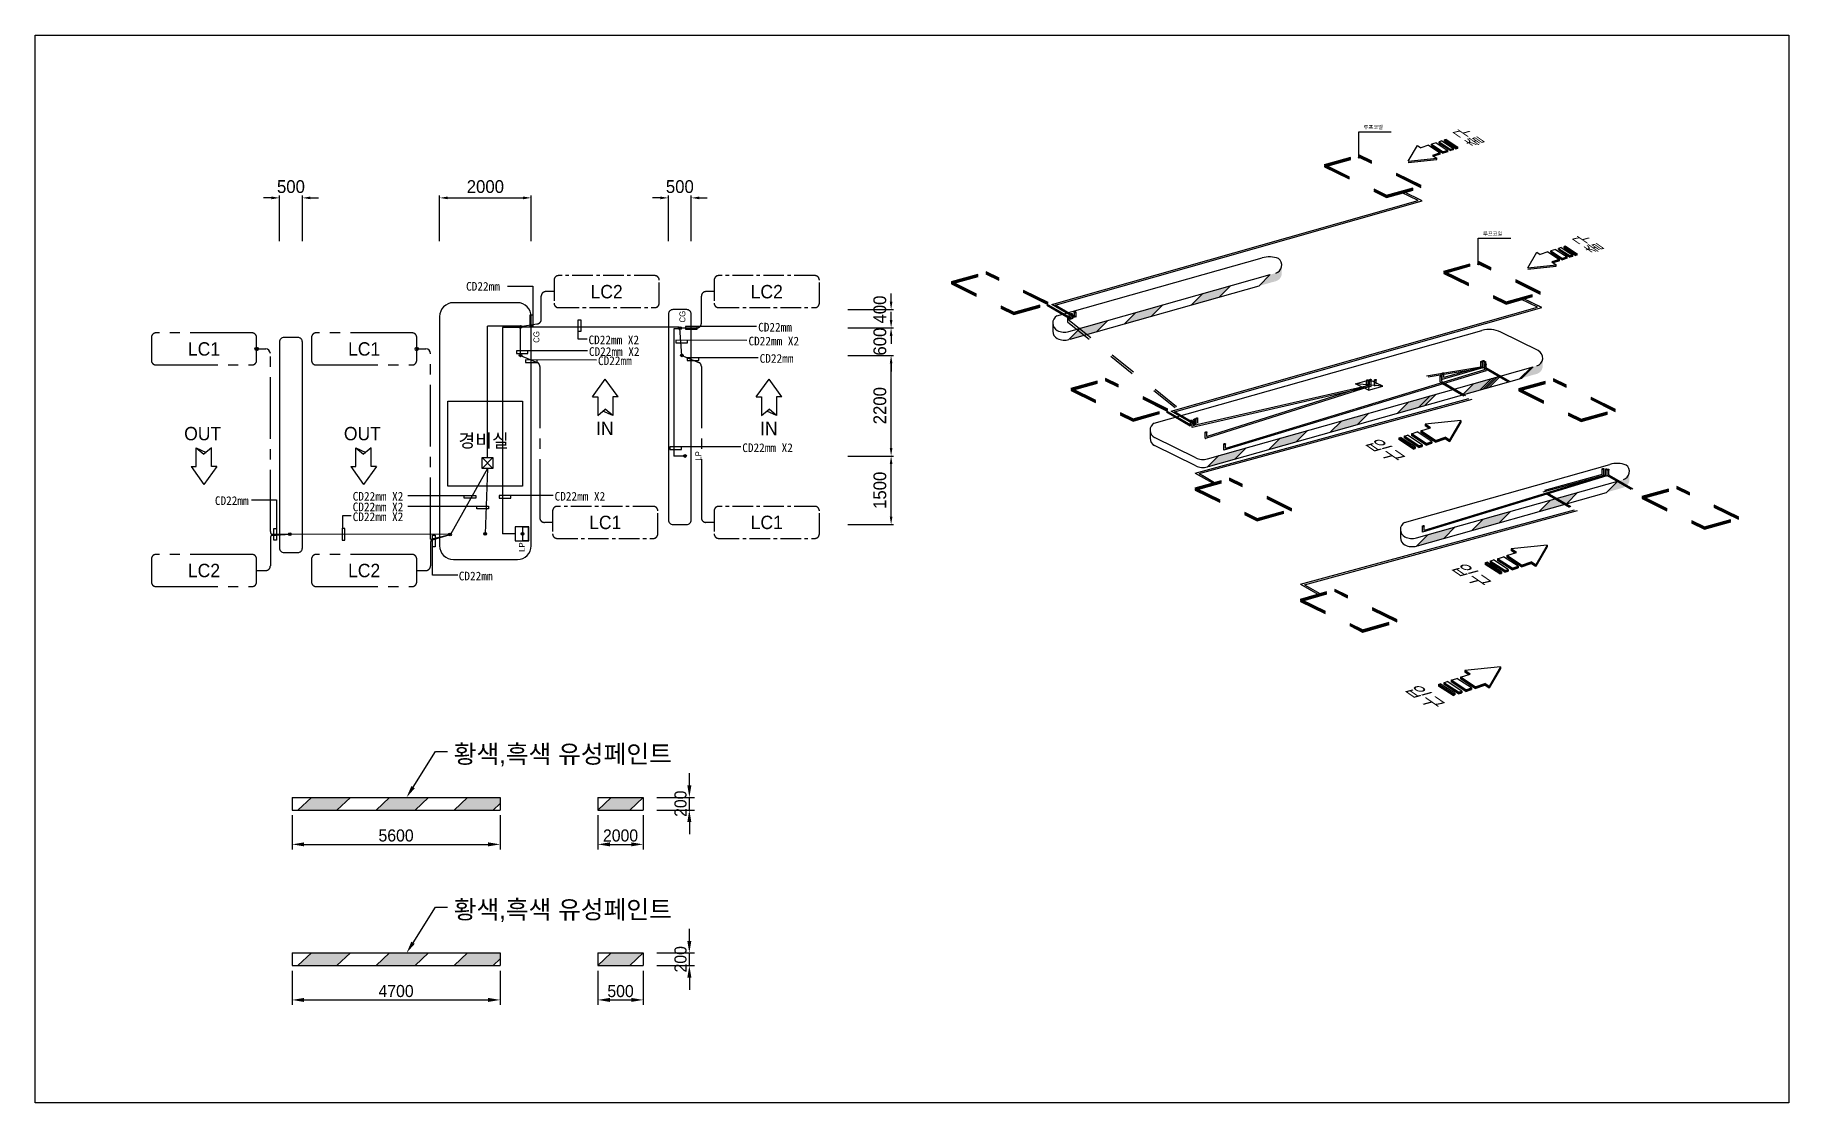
# Model space of a CAD drawing. Header units: millimetres. Extents: x 29838256 to 30236675, y -914750 to -833241.
# Drawn here: x 29932527 to 29970865, y -914750 to -891411 of the extents above; entities that cross this region are included whole.
import ezdxf
from ezdxf.enums import TextEntityAlignment as Align

# ---------------------------------------------------------------- set-up
doc = ezdxf.new("R2010")
doc.units = ezdxf.units.MM
doc.header["$LTSCALE"] = 600
doc.header["$MEASUREMENT"] = 0
doc.header["$PDSIZE"] = 1000
doc.linetypes.add('CENTER2', pattern=[1.125, 0.75, -0.125, 0.125, -0.125])
doc.linetypes.add('HIDDEN', pattern=[2, 1, -1])
doc.layers.get('0').update_dxf_attribs({"linetype": 'CONTINUOUS'})
doc.layers.get('DEFPOINTS').update_dxf_attribs({"linetype": 'CONTINUOUS'})
for name, color, linetype in [('DY', 7, 'CONTINUOUS'), ('DY2', 2, 'CONTINUOUS'), ('DY3', 7, 'CONTINUOUS'), ('DY4', 1, 'CONTINUOUS'), ('e-con', 1, 'CONTINUOUS'), ('e-text', 6, 'CONTINUOUS'), ('e-text-box', 7, 'CONTINUOUS'), ('Parking-D', 1, 'CONTINUOUS'), ('Parking-S', 3, 'CONTINUOUS')]:
    doc.layers.add(name, color=color, linetype=linetype)
doc.styles.add('GHS', font='')
doc.styles.add('HGS', font='', dxfattribs={"height": 4.9})
doc.styles.add('돋움', font='Dotum.TTF')
doc.styles.add('돋음', font='Dotum.TTF')
doc.styles.get('GHS').set_extended_font_data('Gulim')
doc.styles.get('HGS').set_extended_font_data('GulimChe')
doc.dimstyles.new('PARKING', dxfattribs={"dimscale": 1.5, "dimtxt": 80, "dimasz": 50, "dimexe": 15, "dimexo": 10, "dimgap": 30, "dimtad": 1, "dimdec": 0, "dimzin": 0, "dimdsep": 46, "dimtxsty": '돋움', "dimcen": 0.09, "dimclrd": 1, "dimclre": 1, "dimclrt": 3, "dimadec": 0, "dimazin": 0, "dimtfac": 1, "dimtdec": 0, "dimtix": 1, "dimtofl": 0, "dimtmove": 0, "dimatfit": 3, "dimfxl": 1, "dimtolj": 1, "dimtzin": 0, "dimarcsym": 0})

msp = doc.modelspace()

# ---------------------------------------------------------------- texts
at = {"color": 7, "style": 'GHS'}
for p in [(29961568.7, -893464, 1037.7), (29964178.7, -895794, 1037.7)]:
    msp.add_text('루프코일', height=81.78, dxfattribs=at).set_placement(p)
at = {"color": 4, "linetype": 'Continuous', "style": 'GHS', "oblique": 40, "width": 1.192862}
for p in [(29961559.7, -900314.8, -15), (29961559.9, -900314.8, -15), (29963443.2, -903042.1), (29963443.3, -903042.1), (29962427.5, -905699.3), (29962427.7, -905699.3)]:
    msp.add_text('입구', height=259.25, rotation=325.42087, dxfattribs=at).set_placement(p)
at = {"layer": 'DY3', "linetype": 'Continuous', "style": 'HGS'}
for s, p in [('CD22mm', (29941948.6, -896997.3, 0)), ('CD22mm', (29948333.1, -897889.9, 0)), ('CD22mm X2', (29944624.5, -898167.7, 0)), ('CD22mm X2', (29944633.9, -898423.7, 0)), ('CD22mm X2', (29948121.9, -898193.7, 0)), ('CD22mm', (29944832.2, -898623.6, 0)), ('CD22mm', (29948366.1, -898573.9, 0)), ('CD22mm X2', (29947985.9, -900524.7, 0)), ('CD22mm', (29936457.9, -901681.7, 0)), ('CD22mm X2', (29939470.5, -901586.7, 0)), ('CD22mm X2', (29939470.5, -901817.7, 0)), ('CD22mm X2', (29943883.9, -901586.7, 0)), ('CD22mm X2', (29939470.5, -902033.7, 0)), ('CD22mm', (29941788.6, -903329.3, 0))]:
    msp.add_text(s, height=190.12, dxfattribs=at).set_placement(p)
at = {"layer": 'e-text', "linetype": 'Continuous', "style": '돋움'}
for s, p in [('CG', (29946742.6, -897693.3)), ('CG', (29943550.1, -898136.6)), ('LP', (29947090.6, -900712.5)), ('LP', (29943232.6, -902705.5))]:
    msp.add_text(s, height=129.67, rotation=90, dxfattribs=at).set_placement(p)
for s, p in [('OUT', (29935786.7, -900267.2, 7479.4)), ('OUT', (29939277.7, -900267.2, 7479.4)), ('IN', (29944790.8, -900155.2, 4986.3)), ('IN', (29948375.3, -900155.5, 4986.3))]:
    msp.add_text(s, height=292.77, dxfattribs=at).set_placement(p)
at = {"layer": 'e-text', "style": '돋음'}
for p in [(29941676.8, -907321.5), (29941676.8, -910721.6)]:
    msp.add_text('황색,흑색 유성페인트', height=396.903, dxfattribs=at).set_placement(p)
at = {"layer": 'e-text', "char_height": 264, "attachment_point": 5, "rotation": 90, "style": '돋움'}
for insert in [(29946636.6, -908210.9, -77386.1), (29946636.6, -911610.9, -77386.1)]:
    msp.add_mtext('200', dxfattribs=dict(at, insert=insert))
at = {"layer": 'e-text', "char_height": 264, "attachment_point": 5, "style": '돋움'}
for s, insert in [('5600', (29940418.3, -908906.1, -77386.1)), ('2000', (29945325, -908906.4, -77386.1)), ('4700', (29940418.3, -912306.1, -77386.1)), ('500', (29945325, -912306.5, -77386.1))]:
    msp.add_mtext(s, dxfattribs=dict(at, insert=insert))
at = {"layer": 'Parking-S', "color": 7, "style": '돋움'}
for s, p in [('LC2', (29945020.8, -897018.4)), ('LC2', (29948521.4, -897018.4)), ('LC1', (29936219.4, -898270.6)), ('LC1', (29939720, -898270.6)), ('경비실', (29942332.2, -900272.4)), ('LC1', (29944990.5, -902061.9)), ('LC1', (29948521.4, -902061.3)), ('LC2', (29936219.4, -903113.4)), ('LC2', (29939720, -903113.4))]:
    msp.add_text(s, height=292.77, dxfattribs=at).set_placement(p, align=Align.MIDDLE)

# ---------------------------------------------------------------- blocks, each defined once
blk = doc.blocks.new('*D324')
at = {"layer": 'DEFPOINTS', "color": 0, "transparency": 16777216}
for p in [(29946371, -894969), (29946371, -895951), (29946871, -895951)]:
    blk.add_point(p, dxfattribs=at)
at = {"layer": 'Parking-D', "color": 1, "lineweight": -2, "transparency": 16777216}
for p, q in [((29946196, -894969), (29946021, -894969)), ((29946371, -895916), (29946371, -894917)), ((29946871, -895916), (29946871, -894917)), ((29947046, -894969), (29947221, -894969))]:
    blk.add_line(p, q, dxfattribs=at)
at = {"layer": 'Parking-D', "color": 1, "transparency": 16777216}
for points in [[(29946196, -894940), (29946196, -894999), (29946371, -894969)], [(29947046, -894940), (29947046, -894999), (29946871, -894969)]]:
    blk.add_solid(points, dxfattribs=at)
at = {"layer": 'Parking-D', "color": 3, "transparency": 16777216, "insert": (29946621, -894724), "char_height": 280, "attachment_point": 5, "style": '돋움'}
blk.add_mtext('\\A1;500', dxfattribs=at)
blk = doc.blocks.new('*D328')
at = {"layer": 'DEFPOINTS', "color": 0, "transparency": 16777216}
for p in [(29938370, -894969), (29937870, -895951), (29938370, -895951)]:
    blk.add_point(p, dxfattribs=at)
at = {"layer": 'Parking-D', "color": 1, "lineweight": -2, "transparency": 16777216}
for p, q in [((29937695, -894969), (29937520, -894969)), ((29937870, -895916), (29937870, -894917)), ((29938370, -895916), (29938370, -894917)), ((29938545, -894969), (29938720, -894969))]:
    blk.add_line(p, q, dxfattribs=at)
at = {"layer": 'Parking-D', "color": 1, "transparency": 16777216}
for points in [[(29937695, -894940), (29937695, -894999), (29937870, -894969)], [(29938545, -894940), (29938545, -894999), (29938370, -894969)]]:
    blk.add_solid(points, dxfattribs=at)
at = {"layer": 'Parking-D', "color": 3, "transparency": 16777216, "insert": (29938120, -894724), "char_height": 280, "attachment_point": 5, "style": '돋움'}
blk.add_mtext('\\A1;500', dxfattribs=at)
blk = doc.blocks.new('*D329')
at = {"layer": 'DEFPOINTS', "color": 0, "transparency": 16777216}
for p in [(29943371, -894969), (29941370, -895951), (29943371, -895951)]:
    blk.add_point(p, dxfattribs=at)
at = {"layer": 'Parking-D', "color": 1, "lineweight": -2, "transparency": 16777216}
for p, q in [((29941370, -895916), (29941370, -894917)), ((29941545, -894969), (29943196, -894969)), ((29943371, -895916), (29943371, -894917))]:
    blk.add_line(p, q, dxfattribs=at)
at = {"layer": 'Parking-D', "color": 1, "transparency": 16777216}
for points in [[(29941545, -894940), (29941545, -894999), (29941370, -894969)], [(29943196, -894940), (29943196, -894999), (29943371, -894969)]]:
    blk.add_solid(points, dxfattribs=at)
at = {"layer": 'Parking-D', "color": 3, "transparency": 16777216, "insert": (29942370, -894724), "char_height": 280, "attachment_point": 5, "style": '돋움'}
blk.add_mtext('\\A1;2000', dxfattribs=at)
blk = doc.blocks.new('*D330')
at = {"layer": 'DEFPOINTS', "color": 0, "transparency": 16777216}
for p in [(29950258, -897410), (29951239, -897410), (29950258, -897811)]:
    blk.add_point(p, dxfattribs=at)
at = {"layer": 'Parking-D', "color": 1, "lineweight": -2, "transparency": 16777216}
for p, q in [((29951239, -897235), (29951239, -897060)), ((29950293, -897410), (29951292, -897410)), ((29950293, -897811), (29951292, -897811)), ((29951239, -897986), (29951239, -898161))]:
    blk.add_line(p, q, dxfattribs=at)
at = {"layer": 'Parking-D', "color": 1, "transparency": 16777216}
for points in [[(29951210, -897235), (29951269, -897235), (29951239, -897410)], [(29951210, -897986), (29951269, -897986), (29951239, -897811)]]:
    blk.add_solid(points, dxfattribs=at)
at = {"layer": 'Parking-D', "color": 3, "transparency": 16777216, "insert": (29950994, -897410), "char_height": 280, "attachment_point": 5, "rotation": 90, "style": '돋움'}
blk.add_mtext('\\A1;400', dxfattribs=at)
blk = doc.blocks.new('*D332')
at = {"layer": 'DEFPOINTS', "color": 0, "transparency": 16777216}
for p in [(29950258, -900611), (29951239, -900611), (29950258, -902111)]:
    blk.add_point(p, dxfattribs=at)
at = {"layer": 'Parking-D', "color": 1, "lineweight": -2, "transparency": 16777216}
for p, q in [((29950293, -900611), (29951292, -900611)), ((29951239, -901936), (29951239, -900786)), ((29950293, -902111), (29951292, -902111))]:
    blk.add_line(p, q, dxfattribs=at)
at = {"layer": 'Parking-D', "color": 1, "transparency": 16777216}
for points in [[(29951210, -900786), (29951269, -900786), (29951239, -900611)], [(29951210, -901936), (29951269, -901936), (29951239, -902111)]]:
    blk.add_solid(points, dxfattribs=at)
at = {"layer": 'Parking-D', "color": 3, "transparency": 16777216, "insert": (29950994, -901361), "char_height": 280, "attachment_point": 5, "rotation": 90, "style": '돋움'}
blk.add_mtext('\\A1;1500', dxfattribs=at)
blk = doc.blocks.new('*D333')
at = {"layer": 'DEFPOINTS', "color": 0, "transparency": 16777216}
for p in [(29950258, -897811), (29951239, -897811), (29950258, -898411)]:
    blk.add_point(p, dxfattribs=at)
at = {"layer": 'Parking-D', "color": 1, "lineweight": -2, "transparency": 16777216}
for p, q in [((29951239, -897636), (29951239, -897461)), ((29950293, -897811), (29951292, -897811)), ((29950293, -898411), (29951292, -898411)), ((29951239, -898586), (29951239, -898761))]:
    blk.add_line(p, q, dxfattribs=at)
at = {"layer": 'Parking-D', "color": 1, "transparency": 16777216}
for points in [[(29951210, -897636), (29951269, -897636), (29951239, -897811)], [(29951210, -898586), (29951269, -898586), (29951239, -898411)]]:
    blk.add_solid(points, dxfattribs=at)
at = {"layer": 'Parking-D', "color": 3, "transparency": 16777216, "insert": (29950994, -898111), "char_height": 280, "attachment_point": 5, "rotation": 90, "style": '돋움'}
blk.add_mtext('\\A1;600', dxfattribs=at)
blk = doc.blocks.new('*D334')
at = {"layer": 'DEFPOINTS', "color": 0, "transparency": 16777216}
for p in [(29950258, -898411), (29951239, -898411), (29950258, -900611)]:
    blk.add_point(p, dxfattribs=at)
at = {"layer": 'Parking-D', "color": 1, "lineweight": -2, "transparency": 16777216}
for p, q in [((29950293, -898411), (29951292, -898411)), ((29951239, -900436), (29951239, -898586)), ((29950293, -900611), (29951292, -900611))]:
    blk.add_line(p, q, dxfattribs=at)
at = {"layer": 'Parking-D', "color": 1, "transparency": 16777216}
for points in [[(29951210, -898586), (29951269, -898586), (29951239, -898411)], [(29951210, -900436), (29951269, -900436), (29951239, -900611)]]:
    blk.add_solid(points, dxfattribs=at)
at = {"layer": 'Parking-D', "color": 3, "transparency": 16777216, "insert": (29950994, -899511), "char_height": 280, "attachment_point": 5, "rotation": 90, "style": '돋움'}
blk.add_mtext('\\A1;2200', dxfattribs=at)
blk = doc.blocks.new('A$C71C92419')
at = {"color": 1, "linetype": 'Continuous'}
for p, q in [((1188, 840), (988, 775)), ((988, 775), (1488, 450)), ((988, 718), (988, 775)), ((1188, 840), (989, 775)), ((989, 775), (1488, 450)), ((989, 718), (989, 775)), ((1188, 840), (1687, 515)), ((1188, 840), (1688, 515)), ((1438, 922), (1322, 884)), ((1438, 922), (1322, 884)), ((1322, 884), (1822, 559)), ((1322, 828), (1322, 884)), ((1322, 884), (1822, 559)), ((1322, 828), (1322, 884)), ((1322, 828), (1822, 503)), ((1322, 828), (1822, 503)), ((1438, 922), (1937, 597)), ((1438, 922), (1938, 597)), ((1613, 979), (1555, 960)), ((1613, 979), (1555, 960)), ((1555, 904), (1555, 960)), ((1555, 960), (2054, 635)), ((1555, 904), (1555, 960)), ((1555, 960), (2055, 635)), ((1555, 904), (2054, 579)), ((1555, 904), (2055, 579)), ((1613, 979), (2112, 654)), ((1613, 979), (2112, 654)), ((0, 56), (387, 722)), ((0, 56), (388, 722)), ((0, 56), (1220, 184)), ((0, 56), (1220, 184)), ((0, 0), (1220, 128)), ((0, 0), (1220, 128)), ((389, 724), (538, 627)), ((389, 724), (538, 627)), ((867, 735), (538, 627)), ((867, 735), (538, 627)), ((867, 735), (1367, 410)), ((867, 735), (1367, 410)), ((988, 718), (1488, 394)), ((989, 718), (1488, 394)), ((1367, 410), (1037, 302)), ((1037, 302), (1220, 184)), ((1367, 410), (1038, 302)), ((1038, 302), (1220, 184)), ((1367, 354), (1095, 265)), ((1367, 354), (1095, 265)), ((1220, 128), (1220, 184)), ((1220, 128), (1220, 184)), ((1367, 354), (1367, 410)), ((1367, 354), (1367, 410)), ((1687, 515), (1488, 450)), ((1688, 515), (1488, 450)), ((1687, 459), (1488, 394)), ((1688, 459), (1488, 394)), ((1488, 394), (1488, 450)), ((1488, 394), (1488, 450)), ((1687, 459), (1687, 515)), ((1688, 459), (1688, 515)), ((1937, 597), (1822, 559)), ((1938, 597), (1822, 559)), ((1822, 503), (1822, 559)), ((1822, 503), (1822, 559)), ((1937, 541), (1822, 503)), ((1938, 541), (1822, 503)), ((1937, 541), (1937, 597)), ((1938, 541), (1938, 597)), ((2112, 654), (2054, 635)), ((2054, 579), (2054, 635)), ((2112, 598), (2054, 579)), ((2112, 654), (2055, 635)), ((2055, 579), (2055, 635)), ((2112, 598), (2055, 579)), ((2112, 598), (2112, 654)), ((2112, 598), (2112, 654))]:
    blk.add_line(p, q, dxfattribs=at)
at = {"color": 11}
for points in [[(988, 775), (1488, 450), (988, 718), (1488, 394)], [(989, 775), (1488, 450), (989, 718), (1488, 394)], [(1322, 884), (1822, 559), (1322, 828), (1822, 503)], [(1322, 884), (1822, 559), (1322, 828), (1822, 503)], [(1555, 960), (2054, 635), (1555, 904), (2054, 579)], [(1555, 960), (2055, 635), (1555, 904), (2055, 579)], [(0, 56), (1220, 184), (0, 0), (1220, 128)], [(0, 56), (1220, 184), (0, 0), (1220, 128)], [(1037, 302), (1367, 410), (1095, 265), (1367, 354)], [(1038, 302), (1367, 410), (1095, 265), (1367, 354)], [(1488, 450), (1687, 515), (1488, 394), (1687, 459)], [(1488, 450), (1688, 515), (1488, 394), (1688, 459)], [(1822, 559), (1937, 597), (1822, 503), (1937, 541)], [(1822, 559), (1938, 597), (1822, 503), (1938, 541)], [(2054, 635), (2112, 654), (2054, 579), (2112, 598)], [(2055, 635), (2112, 654), (2055, 579), (2112, 598)]]:
    blk.add_solid(points, dxfattribs=at)
at = {"color": 1, "linetype": 'Continuous', "style": 'GHS', "oblique": 40, "width": 1.192862}
blk.add_text('출구', height=404, rotation=145.42087, dxfattribs=at).set_placement((3323, 805))

# ---------------------------------------------------------------- dimensions: what is measured, and where the dimension line sits
at = {"layer": 'Parking-D'}
for base, p1, p2, angle, picture, middle in [((29938369.7, -894969.4, 1073.6), (29937869.7, -895950.9, 1073.6), (29938369.7, -895950.9, 1073.6), 180, '*D328', (29938119.7, -894724.2, 1073.6)), ((29943370.6, -894969.4, 1073.6), (29941370.2, -895950.9, 1073.6), (29943370.6, -895950.9, 1073.6), 180, '*D329', (29942370.4, -894724.2, 1073.6)), ((29951239.341, -897810.5458), (29950257.7889, -898410.9655), (29950257.7889, -897810.5458), 270, '*D333', (29950994.151, -898110.7556)), ((29951239.3, -898411), (29950257.8, -900611), (29950257.8, -898411), 270, '*D334', (29950994.2, -899511)), ((29951239.3, -900611), (29950257.8, -902111.3), (29950257.8, -900611), 270, '*D332', (29950994.2, -901361.1))]:
    dim = msp.add_linear_dim(base=base, p1=p1, p2=p2, angle=angle, dimstyle='PARKING', override={"dimscale": 3.5, "dimtmove": 1}, dxfattribs=at)
    dim.commit()
    dim.dimension.update_dxf_attribs({"geometry": picture, "text_midpoint": middle})
dim = msp.add_linear_dim(base=(29946371.1, -894969.4, 1073.6), p1=(29946871.2, -895950.9, 1073.6), p2=(29946371.1, -895950.9, 1073.6), dimstyle='PARKING', override={"dimscale": 3.5, "dimtmove": 1}, dxfattribs=at)
dim.commit()
dim.dimension.update_dxf_attribs({"geometry": '*D324', "text_midpoint": (29946621.1, -894724.2, 1073.6)})
dim = msp.add_linear_dim(base=(29951239.3, -897410.5), p1=(29950257.8, -897810.5), p2=(29950257.8, -897410.5), angle=270, dimstyle='PARKING', override={"dimscale": 3.5, "dimtmove": 1}, dxfattribs=at)
dim.commit()
dim.dimension.update_dxf_attribs({"geometry": '*D330', "text_midpoint": (29951239.3, -897410.5), "dimtype": 160})

# ---------------------------------------------------------------- hatches: boundary and pattern name
h = msp.add_hatch(color=2)
edge = h.paths.add_edge_path()
edge.add_line((29959503.1, -896672), (29959683.2, -896776.3))
edge.add_ellipse((29959600.8, -896617.7), major_axis=(0.1, 178.7), ratio=1, start_angle=207.48069, end_angle=270.01938)
edge.add_line((29959779.5, -896617.7), (29959779.5, -896440.4))
edge.add_ellipse((29959600.8, -896440.4), major_axis=(-0.1, 178.7), ratio=1, start_angle=195.74587, end_angle=269.97258, ccw=False)
edge.add_line((29959649.4, -896612.3), (29959528.7, -896646.4))
edge.add_line((29959528.7, -896646.4), (29959503.1, -896672))
edge = h.paths.add_edge_path()
edge.add_line((29959638.3, -896792.8), (29959649.4, -896789.7))
edge.add_ellipse((29959600.8, -896617.7), major_axis=(1.3, 178.7), ratio=1, start_angle=196.17542, end_angle=207.82257)
edge.add_line((29959683.1, -896776.3), (29959503, -896672.1))
edge.add_line((29959503, -896672.1), (29959476.2, -896698.9))
edge.add_line((29959476.2, -896698.9), (29959638.3, -896792.8))
h.paths.add_polyline_path([(29959281.6, -896893.6), (29959638.2, -896792.8), (29959476.1, -896699)])
for points in [[(29957808.4, -897309.7), (29958407.8, -897140.4), (29958655, -896893.2), (29958055.6, -897062.5)], [(29956335.3, -897725.8), (29956934.6, -897556.5), (29957181.8, -897309.3), (29956582.4, -897478.6)], [(29955127.2, -898067), (29955726.5, -897897.7), (29955973.7, -897650.5), (29955374.3, -897819.8)], [(29963721.1, -899277.5), (29964320.5, -899108.1), (29964567.7, -898861), (29963968.3, -899030.3)], [(29962307, -899676.9), (29962906.4, -899507.6), (29963153.6, -899260.4), (29962554.2, -899429.7)], [(29960833.8, -900093), (29961433.2, -899923.7), (29961680.4, -899676.5), (29961081, -899845.8)], [(29959493.2, -900471.7), (29960092.5, -900302.4), (29960339.7, -900055.2), (29959740.3, -900224.5)], [(29958152.5, -900850.4), (29958751.9, -900681.1), (29958999.1, -900433.9), (29958399.7, -900603.2)], [(29965407.4, -901821.1), (29966006.8, -901651.8), (29966254, -901404.6), (29965654.6, -901573.9)], [(29963934.3, -902237.2), (29964533.7, -902067.9), (29964780.9, -901820.7), (29964181.5, -901990)], [(29962726.2, -902578.4), (29963325.6, -902409.1), (29963572.8, -902161.9), (29962973.4, -902331.2)]]:
    msp.add_hatch(color=2).paths.add_polyline_path(points)
h = msp.add_hatch(color=2)
edge = h.paths.add_edge_path()
edge.add_line((29965206.4, -898698.9), (29965386.5, -898803.2))
edge.add_ellipse((29965304.1, -898644.7), major_axis=(0.1, 178.7), ratio=1, start_angle=207.48069, end_angle=270.01938)
edge.add_line((29965482.7, -898644.7), (29965482.7, -898467.3))
edge.add_ellipse((29965304.1, -898467.3), major_axis=(-0.1, 178.7), ratio=1, start_angle=195.74587, end_angle=269.97258, ccw=False)
edge.add_line((29965352.6, -898639.2), (29965232, -898673.3))
edge.add_line((29965232, -898673.3), (29965206.4, -898698.9))
edge = h.paths.add_edge_path()
edge.add_line((29965341.6, -898819.7), (29965352.6, -898816.6))
edge.add_ellipse((29965304.1, -898644.7), major_axis=(1.3, 178.7), ratio=1, start_angle=196.17542, end_angle=207.82257)
edge.add_line((29965386.4, -898803.3), (29965206.3, -898699))
edge.add_line((29965206.3, -898699), (29965179.5, -898725.9))
edge.add_line((29965179.5, -898725.9), (29965341.6, -898819.7))
h.paths.add_polyline_path([(29964984.8, -898920.5), (29965341.4, -898819.8), (29965179.4, -898725.9)])
h = msp.add_hatch(color=2)
edge = h.paths.add_edge_path()
edge.add_line((29967102.2, -901183.4), (29967282.2, -901287.7))
edge.add_ellipse((29967199.8, -901129.1), major_axis=(0.1, 178.7), ratio=1, start_angle=207.48069, end_angle=270.01938)
edge.add_line((29967378.5, -901129.1), (29967378.5, -900951.8))
edge.add_ellipse((29967199.8, -900951.8), major_axis=(-0.1, 178.7), ratio=1, start_angle=195.74587, end_angle=269.97258, ccw=False)
edge.add_line((29967248.4, -901123.7), (29967127.8, -901157.8))
edge.add_line((29967127.8, -901157.8), (29967102.2, -901183.4))
edge = h.paths.add_edge_path()
edge.add_line((29967237.4, -901304.2), (29967248.4, -901301.1))
edge.add_ellipse((29967199.8, -901129.1), major_axis=(1.3, 178.7), ratio=1, start_angle=196.17542, end_angle=207.82257)
edge.add_line((29967282.1, -901287.7), (29967102.1, -901183.5))
edge.add_line((29967102.1, -901183.5), (29967075.2, -901210.3))
edge.add_line((29967075.2, -901210.3), (29967237.4, -901304.2))
h.paths.add_polyline_path([(29966880.6, -901405), (29967237.2, -901304.2), (29967075.2, -901210.4)])
at = {"layer": 'DY2', "ltscale": 5}
h = msp.add_hatch(color=2, dxfattribs=at)
h.paths.add_polyline_path([(29939419.5, -908073), (29938566.7, -908073), (29938274, -908348.7), (29939126.7, -908348.7)])
h.paths.add_polyline_path([(29941125, -908073), (29940272.2, -908073), (29939979.5, -908348.7), (29940832.3, -908348.7)])
h.paths.add_polyline_path([(29942692.2, -908203.2), (29942692.2, -908073), (29941977.8, -908073), (29941685, -908348.7), (29942537.8, -908348.7)])
at = {"layer": 'DY2'}
for points in [[(29945821.4, -908073), (29945121.3, -908073), (29944828.6, -908348.7), (29945528.7, -908348.7)], [(29945821.4, -911473.1), (29945121.3, -911473.1), (29944828.6, -911748.7), (29945528.7, -911748.7)]]:
    msp.add_hatch(color=2, dxfattribs=at).paths.add_polyline_path(points)
at = {"layer": 'DY2', "ltscale": 5}
h = msp.add_hatch(color=2, dxfattribs=at)
h.paths.add_polyline_path([(29939419.5, -911473.1), (29938566.7, -911473.1), (29938274, -911748.7), (29939126.7, -911748.7)])
h.paths.add_polyline_path([(29941125, -911473.1), (29940272.2, -911473.1), (29939979.5, -911748.7), (29940832.3, -911748.7)])
h.paths.add_polyline_path([(29942692.2, -911603.3), (29942692.2, -911473.1), (29941977.8, -911473.1), (29941685, -911748.7), (29942537.8, -911748.7)])
at = {"layer": 'e-con'}
for points in [[(29943168, -897785, 1), (29943108, -897785, 1)], [(29946654, -897814, 1), (29946594, -897814, 1)], [(29943165.5, -898410.6, 1), (29943105.5, -898410.6, 1)], [(29946696.5, -898411, 1), (29946636.5, -898411, 1)], [(29946764.1, -900611, 1), (29946704.1, -900611, 1)], [(29938125, -902320, 1), (29938065, -902320, 1)], [(29941627, -902324, 1), (29941567, -902324, 1)], [(29942395.5, -902311.3, 1), (29942335.5, -902311.3, 1)], [(29943213.5, -902311.3, 1), (29943153.5, -902311.3, 1)]]:
    msp.add_hatch(color=256, dxfattribs=at).paths.add_polyline_path(points)

# ---------------------------------------------------------------- linework, layer by layer
at = {"color": 1}
for p, q in [((29961463.4, -893522.1, 1037.7), (29962172.8, -893522.1, 1037.7)), ((29961464.4, -893522.1, 1037.7), (29962173, -893522.1, 1037.7)), ((29961465.5, -894089, 1037.7), (29961465.5, -893522.1, 1037.7)), ((29964073.4, -895852, 1037.7), (29964782.8, -895852, 1037.7)), ((29964074.4, -895852, 1037.7), (29964783, -895852, 1037.7)), ((29964075.5, -896419, 1037.7), (29964075.5, -895852, 1037.7)), ((29961391.2, -899033.3, -10.5), (29961698.4, -898946.5, -10.5)), ((29961984.5, -899087.5, -10.5), (29961698.4, -898946.5, -10.5)), ((29961677.2, -899174.3, 0), (29961391.2, -899033.3, 0)), ((29961677.2, -899174.3, -10.5), (29961984.5, -899087.5, -10.5))]:
    msp.add_line(p, q, dxfattribs=at)
at = {"color": 8, "linetype": 'HIDDEN'}
for p, q in [((29960711.9, -894240.9, 1037.7), (29961465.5, -894028, 1037.7)), ((29960712.1, -894240.9, 1037.7), (29961465.8, -894028, 1037.7)), ((29962824.6, -894698, 1037.7), (29961465.5, -894028, 1037.7)), ((29962824.8, -894698, 1037.7), (29961465.8, -894028, 1037.7)), ((29960711.9, -894257.5, 1037.7), (29961465.5, -894044.6, 1037.7)), ((29960711.9, -894274.2, 1037.7), (29961465.5, -894061.3, 1037.7)), ((29960711.9, -894290.8, 1037.7), (29961465.5, -894077.9, 1037.7)), ((29960711.9, -894240.9, 1037.7), (29962070.9, -894910.9, 1037.7)), ((29960711.9, -894257.5, 1037.7), (29962070.9, -894927.5, 1037.7)), ((29960711.9, -894274.2, 1037.7), (29962070.9, -894944.2, 1037.7)), ((29960712.1, -894257.5, 1037.7), (29961465.8, -894044.6, 1037.7)), ((29960712.1, -894274.2, 1037.7), (29961465.8, -894061.3, 1037.7)), ((29960712.1, -894290.8, 1037.7), (29961465.8, -894077.9, 1037.7)), ((29960712.1, -894240.9, 1037.7), (29962071.2, -894910.9, 1037.7)), ((29960712.1, -894257.5, 1037.7), (29962071.2, -894927.5, 1037.7)), ((29960712.1, -894274.2, 1037.7), (29962071.2, -894944.2, 1037.7)), ((29960712.1, -894290.8, 1037.7), (29962071.2, -894960.8, 1037.7)), ((29962824.6, -894714.7, 1037.7), (29961465.5, -894044.6, 1037.7)), ((29962824.6, -894731.3, 1037.7), (29961465.5, -894061.3, 1037.7)), ((29962824.6, -894747.9, 1037.7), (29961465.5, -894077.9, 1037.7)), ((29962824.8, -894714.7, 1037.7), (29961465.8, -894044.6, 1037.7)), ((29962824.8, -894731.3, 1037.7), (29961465.8, -894061.3, 1037.7)), ((29962824.8, -894747.9, 1037.7), (29961465.8, -894077.9, 1037.7)), ((29962070.9, -894910.9, 1037.7), (29962824.6, -894698, 1037.7)), ((29962070.9, -894927.5, 1037.7), (29962824.6, -894714.7, 1037.7)), ((29962070.9, -894944.2, 1037.7), (29962824.6, -894731.3, 1037.7)), ((29962070.9, -894960.8, 1037.7), (29962824.6, -894747.9, 1037.7)), ((29962071.2, -894910.9, 1037.7), (29962824.8, -894698, 1037.7)), ((29962071.2, -894927.5, 1037.7), (29962824.8, -894714.7, 1037.7)), ((29962071.2, -894944.2, 1037.7), (29962824.8, -894731.3, 1037.7)), ((29962071.2, -894960.8, 1037.7), (29962824.8, -894747.9, 1037.7)), ((29962757.8, -895029.4, 1037.7), (29962397.6, -894851.8, 1037.7)), ((29962758, -895029.4, 1037.7), (29962397.8, -894851.8, 1037.7)), ((29962850, -895036.1, 1037.7), (29962447.5, -894837.7, 1037.7)), ((29962850.2, -895036.1, 1037.7), (29962447.8, -894837.7, 1037.7)), ((29952561.9, -896798.6, 1067.8), (29953315.5, -896585.7, 1067.8)), ((29952561.9, -896815.2, 1067.8), (29953315.5, -896602.3, 1067.8)), ((29952561.9, -896831.9, 1067.8), (29953315.5, -896619, 1067.8)), ((29952561.9, -896848.5, 1067.8), (29953315.5, -896635.6, 1067.8)), ((29952562.1, -896798.6, 1067.8), (29953315.8, -896585.7, 1067.8)), ((29952562.1, -896815.2, 1067.8), (29953315.8, -896602.3, 1067.8)), ((29952562.1, -896831.9, 1067.8), (29953315.8, -896619, 1067.8)), ((29952562.1, -896848.5, 1067.8), (29953315.8, -896635.6, 1067.8)), ((29954674.6, -897255.7, 1067.8), (29953315.5, -896585.7, 1067.8)), ((29954674.6, -897272.3, 1067.8), (29953315.5, -896602.3, 1067.8)), ((29954674.6, -897289, 1067.8), (29953315.5, -896619, 1067.8)), ((29954674.6, -897305.6, 1067.8), (29953315.5, -896635.6, 1067.8)), ((29954674.8, -897255.7, 1067.8), (29953315.8, -896585.7, 1067.8)), ((29954674.8, -897272.3, 1067.8), (29953315.8, -896602.3, 1067.8)), ((29954674.8, -897289, 1067.8), (29953315.8, -896619, 1067.8)), ((29954674.8, -897305.6, 1067.8), (29953315.8, -896635.6, 1067.8)), ((29963321.9, -896570.9, 1037.7), (29964075.5, -896358, 1037.7)), ((29963321.9, -896587.5, 1037.7), (29964075.5, -896374.6, 1037.7)), ((29963321.9, -896604.1, 1037.7), (29964075.5, -896391.2, 1037.7)), ((29963321.9, -896620.8, 1037.7), (29964075.5, -896407.9, 1037.7)), ((29963321.9, -896570.9, 1037.7), (29964680.9, -897240.9, 1037.7)), ((29963321.9, -896587.5, 1037.7), (29964680.9, -897257.5, 1037.7)), ((29963321.9, -896604.1, 1037.7), (29964680.9, -897274.1, 1037.7)), ((29963322.1, -896570.9, 1037.7), (29964075.8, -896358, 1037.7)), ((29963322.1, -896587.5, 1037.7), (29964075.8, -896374.6, 1037.7)), ((29963322.1, -896604.1, 1037.7), (29964075.8, -896391.2, 1037.7)), ((29963322.1, -896620.8, 1037.7), (29964075.8, -896407.9, 1037.7)), ((29963322.1, -896570.9, 1037.7), (29964681.1, -897240.9, 1037.7)), ((29963322.1, -896587.5, 1037.7), (29964681.1, -897257.5, 1037.7)), ((29963322.1, -896604.1, 1037.7), (29964681.1, -897274.1, 1037.7)), ((29963322.1, -896620.8, 1037.7), (29964681.1, -897290.8, 1037.7)), ((29965434.6, -897028, 1037.7), (29964075.5, -896358, 1037.7)), ((29965434.6, -897044.6, 1037.7), (29964075.5, -896374.6, 1037.7)), ((29965434.6, -897061.2, 1037.7), (29964075.5, -896391.2, 1037.7)), ((29965434.6, -897077.9, 1037.7), (29964075.5, -896407.9, 1037.7)), ((29965434.8, -897028, 1037.7), (29964075.8, -896358, 1037.7)), ((29965434.8, -897044.6, 1037.7), (29964075.8, -896374.6, 1037.7)), ((29965434.8, -897061.2, 1037.7), (29964075.8, -896391.2, 1037.7)), ((29965434.8, -897077.9, 1037.7), (29964075.8, -896407.9, 1037.7)), ((29952561.9, -896798.6, 1067.8), (29953920.9, -897468.6, 1067.8)), ((29952561.9, -896815.2, 1067.8), (29953920.9, -897485.2, 1067.8)), ((29952561.9, -896831.9, 1067.8), (29953920.9, -897501.9, 1067.8)), ((29952561.9, -896848.5, 1067.8), (29953920.9, -897518.5, 1067.8)), ((29952562.1, -896798.6, 1067.8), (29953921.1, -897468.6, 1067.8)), ((29952562.1, -896815.2, 1067.8), (29953921.1, -897485.2, 1067.8)), ((29952562.1, -896831.9, 1067.8), (29953921.1, -897501.9, 1067.8)), ((29952562.1, -896848.5, 1067.8), (29953921.1, -897518.5, 1067.8)), ((29964680.9, -897240.9, 1037.7), (29965434.6, -897028, 1037.7)), ((29964680.9, -897257.5, 1037.7), (29965434.6, -897044.6, 1037.7)), ((29964680.9, -897274.1, 1037.7), (29965434.6, -897061.2, 1037.7)), ((29964680.9, -897290.8, 1037.7), (29965434.6, -897077.9, 1037.7)), ((29964681.1, -897240.9, 1037.7), (29965434.8, -897028, 1037.7)), ((29964681.1, -897257.5, 1037.7), (29965434.8, -897044.6, 1037.7)), ((29964681.1, -897274.1, 1037.7), (29965434.8, -897061.2, 1037.7)), ((29964681.1, -897290.8, 1037.7), (29965434.8, -897077.9, 1037.7)), ((29953920.9, -897468.6, 1067.8), (29954674.6, -897255.7, 1067.8)), ((29953920.9, -897485.2, 1067.8), (29954674.6, -897272.3, 1067.8)), ((29953920.9, -897501.9, 1067.8), (29954674.6, -897289, 1067.8)), ((29953920.9, -897518.5, 1067.8), (29954674.6, -897305.6, 1067.8)), ((29953921.1, -897468.6, 1067.8), (29954674.8, -897255.7, 1067.8)), ((29953921.1, -897485.2, 1067.8), (29954674.8, -897272.3, 1067.8)), ((29953921.1, -897501.9, 1067.8), (29954674.8, -897289, 1067.8)), ((29953921.1, -897518.5, 1067.8), (29954674.8, -897305.6, 1067.8)), ((29955165, -897625.2), (29954582.9, -897288.2)), ((29955201, -897616), (29954655.5, -897300.2)), ((29955243.2, -897584.7), (29954752.3, -897300.5)), ((29955279.1, -897575.5), (29954824.9, -897312.5)), ((29955243.9, -897474.9), (29955243.9, -897584.2)), ((29955279.9, -897465.8), (29955279.9, -897575.1)), ((29965367.8, -897359.4, 1037.7), (29965007.6, -897181.8, 1037.7)), ((29965367.9, -897359.4, 1037.7), (29965007.8, -897181.8, 1037.7)), ((29965460, -897366.1, 1037.7), (29965057.5, -897167.7, 1037.7)), ((29965460.2, -897366.1, 1037.7), (29965057.8, -897167.7, 1037.7)), ((29955098.8, -897687), (29955098.8, -897562.9)), ((29955098.8, -897687), (29957901.6, -899905.4)), ((29955134.8, -897647.8), (29955134.8, -897553.7)), ((29955137.3, -897647.8), (29957937.5, -899896.3)), ((29955165.8, -897515.4), (29955165.8, -897624.7)), ((29955201.8, -897506.3), (29955201.8, -897615.6)), ((29964129.8, -898669.8), (29964129.8, -898553.8)), ((29964165, -898658.3), (29964165, -898542.3)), ((29964165.8, -898688.7), (29964165.8, -898544.7)), ((29964200.4, -898678), (29964200.4, -898564.1)), ((29964200.9, -898677.2), (29964200.9, -898533.2)), ((29964212.8, -898727.6), (29964212.8, -898611.6)), ((29964236.4, -898668.8), (29964236.4, -898555)), ((29964248.8, -898746.5), (29964248.8, -898602.4)), ((29955171.9, -899128.5, 1067.8), (29955925.5, -898915.7, 1067.8)), ((29955171.9, -899145.2, 1067.8), (29955925.5, -898932.3, 1067.8)), ((29955171.9, -899161.8, 1067.8), (29955925.5, -898948.9, 1067.8)), ((29955171.9, -899178.5, 1067.8), (29955925.5, -898965.6, 1067.8)), ((29955172.1, -899128.5, 1067.8), (29955925.7, -898915.7, 1067.8)), ((29955172.1, -899145.2, 1067.8), (29955925.7, -898932.3, 1067.8)), ((29955172.1, -899161.8, 1067.8), (29955925.7, -898948.9, 1067.8)), ((29955172.1, -899178.5, 1067.8), (29955925.7, -898965.6, 1067.8)), ((29957284.6, -899585.7, 1067.8), (29955925.5, -898915.7, 1067.8)), ((29957284.6, -899602.3, 1067.8), (29955925.5, -898932.3, 1067.8)), ((29957284.6, -899618.9, 1067.8), (29955925.5, -898948.9, 1067.8)), ((29957284.6, -899635.6, 1067.8), (29955925.5, -898965.6, 1067.8)), ((29957284.8, -899585.7, 1067.8), (29955925.7, -898915.7, 1067.8)), ((29957284.8, -899602.3, 1067.8), (29955925.7, -898932.3, 1067.8)), ((29957284.8, -899618.9, 1067.8), (29955925.7, -898948.9, 1067.8)), ((29957284.8, -899635.6, 1067.8), (29955925.7, -898965.6, 1067.8)), ((29961634.6, -899077.4), (29961634.6, -898961.4)), ((29961670.6, -899096.3), (29961670.6, -898952.3)), ((29961694.5, -899067.7), (29961694.5, -898951.7)), ((29961730.5, -899086.6), (29961730.5, -898942.5)), ((29961805.6, -899078.6), (29961805.6, -898954.5)), ((29961841.6, -899039.4), (29961841.6, -898945.3)), ((29963239.7, -898988.4), (29963239.7, -898874.5)), ((29963242.9, -898993.8), (29963871.2, -899357.6)), ((29963275.7, -898979.2), (29963275.7, -898865.3)), ((29963278.9, -898984.7), (29963943.8, -899369.6)), ((29963282.9, -898934.2), (29963282.9, -898810)), ((29963318.8, -898894.9), (29963318.8, -898800.9)), ((29964203.6, -898683.5), (29965019.8, -899156)), ((29964239.5, -898674.3), (29965063.5, -899151.4)), ((29964964.1, -899137.7), (29965717.7, -898924.8)), ((29964964.1, -899154.3), (29965717.7, -898941.5)), ((29964964.1, -899171), (29965717.7, -898958.1)), ((29964964.1, -899187.6), (29965717.7, -898974.7)), ((29964964.3, -899137.7), (29965718, -898924.8)), ((29964964.3, -899154.3), (29965718, -898941.5)), ((29964964.3, -899171), (29965718, -898958.1)), ((29964964.3, -899187.6), (29965718, -898974.7)), ((29967076.8, -899594.8), (29965717.7, -898924.8)), ((29967076.8, -899611.5), (29965717.7, -898941.5)), ((29967076.8, -899628.1), (29965717.7, -898958.1)), ((29967076.8, -899644.7), (29965717.7, -898974.7)), ((29967077, -899594.8), (29965718, -898924.8)), ((29967077, -899611.5), (29965718, -898941.5)), ((29967077, -899628.1), (29965718, -898958.1)), ((29967077, -899644.7), (29965718, -898974.7)), ((29955171.9, -899128.5, 1067.8), (29956530.9, -899798.5, 1067.8)), ((29955171.9, -899145.2, 1067.8), (29956530.9, -899815.2, 1067.8)), ((29955171.9, -899161.8, 1067.8), (29956530.9, -899831.8, 1067.8)), ((29955171.9, -899178.5, 1067.8), (29956530.9, -899848.5, 1067.8)), ((29955172.1, -899128.5, 1067.8), (29956531.1, -899798.5, 1067.8)), ((29955172.1, -899145.2, 1067.8), (29956531.1, -899815.2, 1067.8)), ((29955172.1, -899161.8, 1067.8), (29956531.1, -899831.8, 1067.8)), ((29955172.1, -899178.5, 1067.8), (29956531.1, -899848.5, 1067.8)), ((29964964.1, -899137.7), (29966323.1, -899807.7)), ((29964964.1, -899154.3), (29966323.1, -899824.3)), ((29964964.1, -899171), (29966323.1, -899841)), ((29964964.1, -899187.6), (29966323.1, -899857.6)), ((29964964.3, -899137.7), (29966323.3, -899807.7)), ((29964964.3, -899154.3), (29966323.3, -899824.3)), ((29964964.3, -899171), (29966323.3, -899841)), ((29964964.3, -899187.6), (29966323.3, -899857.6)), ((29956530.9, -899798.5, 1067.8), (29957284.6, -899585.7, 1067.8)), ((29956530.9, -899815.2, 1067.8), (29957284.6, -899602.3, 1067.8)), ((29956530.9, -899831.8, 1067.8), (29957284.6, -899618.9, 1067.8)), ((29956530.9, -899848.5, 1067.8), (29957284.6, -899635.6, 1067.8)), ((29956531.1, -899798.5, 1067.8), (29957284.8, -899585.7, 1067.8)), ((29956531.1, -899815.2, 1067.8), (29957284.8, -899602.3, 1067.8)), ((29956531.1, -899831.8, 1067.8), (29957284.8, -899618.9, 1067.8)), ((29956531.1, -899848.5, 1067.8), (29957284.8, -899635.6, 1067.8)), ((29957775, -899955.1), (29957192.9, -899618.1)), ((29957811, -899946), (29957265.5, -899630.2)), ((29957853.2, -899914.6), (29957362.3, -899630.5)), ((29957889.1, -899905.5), (29957434.9, -899642.5)), ((29957938.1, -899786.5), (29957938.1, -899895.9)), ((29966323.1, -899807.7), (29967076.8, -899594.8)), ((29966323.1, -899824.3), (29967076.8, -899611.5)), ((29966323.1, -899841), (29967076.8, -899628.1)), ((29966323.1, -899857.6), (29967076.8, -899644.7)), ((29966323.3, -899807.7), (29967077, -899594.8)), ((29966323.3, -899824.3), (29967077, -899611.5)), ((29966323.3, -899841), (29967077, -899628.1)), ((29966323.3, -899857.6), (29967077, -899644.7)), ((29957775.8, -899845.4), (29957775.8, -899954.7)), ((29957811.7, -899836.2), (29957811.7, -899945.5)), ((29957818.4, -899984.5), (29957818.4, -899860.4)), ((29957853.2, -899818.7), (29957853.2, -899928)), ((29957854.4, -899945.3), (29957854.4, -899851.2)), ((29957889.1, -899809.5), (29957889.1, -899918.9)), ((29957902.2, -899795.7), (29957902.2, -899905)), ((29958106.1, -900223.9), (29958106.1, -900099.8)), ((29958142.1, -900184.7), (29958142.1, -900090.6)), ((29958510.1, -900480.9), (29958510.1, -900356.8)), ((29958546.1, -900441.7), (29958546.1, -900347.6)), ((29966780.9, -901015.5), (29966780.9, -900899.5)), ((29966816.8, -901034.4), (29966816.8, -900890.3)), ((29966853.6, -901026.4), (29966853.6, -900910.4)), ((29966889.6, -901045.3), (29966889.6, -900901.3)), ((29966895.4, -901032), (29966895.4, -900918.1)), ((29966931.4, -901022.8), (29966931.4, -900909)), ((29957885.2, -901307), (29958638.8, -901094.1)), ((29957885.2, -901323.6), (29958638.8, -901110.7)), ((29957885.2, -901340.3), (29958638.8, -901127.4)), ((29957885.2, -901356.9), (29958638.8, -901144)), ((29957885.2, -901307), (29959244.2, -901977)), ((29957885.2, -901323.6), (29959244.2, -901993.6)), ((29957885.4, -901307), (29958639, -901094.1)), ((29957885.4, -901323.6), (29958639, -901110.7)), ((29957885.4, -901340.3), (29958639, -901127.4)), ((29957885.4, -901356.9), (29958639, -901144)), ((29957885.4, -901307), (29959244.4, -901977)), ((29957885.4, -901323.6), (29959244.4, -901993.6)), ((29957888.1, -900983.9), (29958262.1, -901200.5)), ((29957975.4, -900992), (29958311.5, -901186.6)), ((29958051.3, -901036.1), (29958311.3, -901186.6)), ((29959997.9, -901764.1), (29958638.8, -901094.1)), ((29959997.9, -901780.7), (29958638.8, -901110.7)), ((29959997.9, -901797.4), (29958638.8, -901127.4)), ((29959997.9, -901814), (29958638.8, -901144)), ((29959998.1, -901764.1), (29958639, -901094.1)), ((29959998.1, -901780.7), (29958639, -901110.7)), ((29959998.1, -901797.4), (29958639, -901127.4)), ((29959998.1, -901814), (29958639, -901144)), ((29966898.6, -901037.5), (29967714.8, -901510)), ((29966934.5, -901028.3), (29967758.5, -901505.4)), ((29967659.1, -901491.7), (29968412.7, -901278.8)), ((29967659.1, -901508.3), (29968412.7, -901295.5)), ((29967659.1, -901525), (29968412.7, -901312.1)), ((29967659.3, -901491.7), (29968413, -901278.8)), ((29967659.3, -901508.3), (29968413, -901295.5)), ((29967659.3, -901525), (29968413, -901312.1)), ((29969771.8, -901948.8), (29968412.7, -901278.8)), ((29969771.8, -901965.5), (29968412.7, -901295.5)), ((29969771.8, -901982.1), (29968412.7, -901312.1)), ((29969772, -901948.8), (29968413, -901278.8)), ((29969772, -901965.5), (29968413, -901295.5)), ((29969772, -901982.1), (29968413, -901312.1)), ((29957885.2, -901340.3), (29959244.2, -902010.3)), ((29957885.2, -901356.9), (29959244.2, -902026.9)), ((29957885.4, -901340.3), (29959244.4, -902010.3)), ((29957885.4, -901356.9), (29959244.4, -902026.9)), ((29965545.9, -901424.8), (29966174.2, -901788.6)), ((29965581.9, -901415.7), (29966246.8, -901800.6)), ((29967659.1, -901541.6), (29968412.7, -901328.7)), ((29967659.1, -901491.7), (29969018.1, -902161.7)), ((29967659.1, -901508.3), (29969018.1, -902178.3)), ((29967659.1, -901525), (29969018.1, -902195)), ((29967659.1, -901541.6), (29969018.1, -902211.6)), ((29967659.3, -901541.6), (29968413, -901328.7)), ((29967659.3, -901491.7), (29969018.3, -902161.7)), ((29967659.3, -901508.3), (29969018.3, -902178.3)), ((29967659.3, -901525), (29969018.3, -902195)), ((29967659.3, -901541.6), (29969018.3, -902211.6)), ((29969771.8, -901998.7), (29968412.7, -901328.7)), ((29969772, -901998.7), (29968413, -901328.7)), ((29959244.2, -901977), (29959997.9, -901764.1)), ((29959244.2, -901993.6), (29959997.9, -901780.7)), ((29959244.2, -902010.3), (29959997.9, -901797.4)), ((29959244.2, -902026.9), (29959997.9, -901814)), ((29959244.4, -901977), (29959998.1, -901764.1)), ((29959244.4, -901993.6), (29959998.1, -901780.7)), ((29959244.4, -902010.3), (29959998.1, -901797.4)), ((29959244.4, -902026.9), (29959998.1, -901814)), ((29969018.1, -902161.7), (29969771.8, -901948.8)), ((29969018.1, -902178.3), (29969771.8, -901965.5)), ((29969018.1, -902195), (29969771.8, -901982.1)), ((29969018.1, -902211.6), (29969771.8, -901998.7)), ((29969018.3, -902161.7), (29969772, -901948.8)), ((29969018.3, -902178.3), (29969772, -901965.5)), ((29969018.3, -902195), (29969772, -901982.1)), ((29969018.3, -902211.6), (29969772, -901998.7)), ((29962852.8, -902275.4), (29962852.8, -902151.3)), ((29962888.8, -902236.2), (29962888.8, -902142.2)), ((29960188.2, -903738), (29960941.8, -903525.1)), ((29960188.2, -903754.6), (29960941.8, -903541.7)), ((29960188.2, -903771.3), (29960941.8, -903558.4)), ((29960188.2, -903787.9), (29960941.8, -903575)), ((29960188.4, -903738), (29960942, -903525.1)), ((29960188.4, -903754.6), (29960942, -903541.7)), ((29960188.4, -903771.3), (29960942, -903558.4)), ((29960188.4, -903787.9), (29960942, -903575)), ((29960191.1, -903414.9), (29960565.1, -903631.5)), ((29960278.4, -903423), (29960614.5, -903617.6)), ((29960354.3, -903467.1), (29960614.3, -903617.6)), ((29962300.9, -904195.1), (29960941.8, -903525.1)), ((29962300.9, -904211.7), (29960941.8, -903541.7)), ((29962300.9, -904228.4), (29960941.8, -903558.4)), ((29962300.9, -904245), (29960941.8, -903575)), ((29962301.1, -904195.1), (29960942, -903525.1)), ((29962301.1, -904211.7), (29960942, -903541.7)), ((29962301.1, -904228.4), (29960942, -903558.4)), ((29962301.1, -904245), (29960942, -903575)), ((29960188.2, -903738), (29961547.2, -904408)), ((29960188.2, -903754.6), (29961547.2, -904424.6)), ((29960188.2, -903771.3), (29961547.2, -904441.3)), ((29960188.2, -903787.9), (29961547.2, -904457.9)), ((29960188.4, -903738), (29961547.4, -904408)), ((29960188.4, -903754.6), (29961547.4, -904424.6)), ((29960188.4, -903771.3), (29961547.4, -904441.3)), ((29960188.4, -903787.9), (29961547.4, -904457.9)), ((29961547.2, -904408), (29962300.9, -904195.1)), ((29961547.2, -904424.6), (29962300.9, -904211.7)), ((29961547.2, -904441.3), (29962300.9, -904228.4)), ((29961547.2, -904457.9), (29962300.9, -904245)), ((29961547.4, -904408), (29962301.1, -904195.1)), ((29961547.4, -904424.6), (29962301.1, -904211.7)), ((29961547.4, -904441.3), (29962301.1, -904228.4)), ((29961547.4, -904457.9), (29962301.1, -904245))]:
    msp.add_line(p, q, dxfattribs=at)
at = {"color": 8, "ltscale": 0.5}
for p, q in [((29954752.3, -897300.5, 1037.7), (29962758, -895029.4, 1037.7)), ((29954824.9, -897312.5, 1037.7), (29962850.2, -895036.1, 1037.7)), ((29957362.3, -899630.5, 1037.7), (29965367.9, -897359.4, 1037.7)), ((29957434.9, -899642.5, 1037.7), (29965460.2, -897366.1, 1037.7)), ((29957888.1, -900983.9), (29963871.2, -899357.6)), ((29957975.4, -900992), (29963943.8, -899369.6)), ((29960191.1, -903414.9), (29966174.2, -901788.6)), ((29960278.4, -903423), (29966246.8, -901800.6))]:
    msp.add_line(p, q, dxfattribs=at)
at = {"color": 7}
for p, q in [((29954864.9, -897549.4), (29959350.3, -896282.4, -15)), ((29955126.9, -897889.7), (29959528.7, -896646.4)), ((29955150.5, -898060.4), (29959281.6, -896893.6)), ((29956991.9, -899889.9, -15), (29964155.2, -897866.5, -15)), ((29965383.1, -898307, -15), (29964565.7, -897904.1, -15)), ((29958152.3, -900673.1), (29965270.7, -898662.4, -15)), ((29958175.8, -900843.8), (29965023.5, -898909.6, -15)), ((29957897.1, -900649.7), (29956998.8, -900206.9)), ((29957897.1, -900826.9), (29956998.8, -900384.1)), ((29962463.9, -902060.8), (29966949.3, -900793.8, -15)), ((29962726, -902401.1), (29967127.8, -901157.8)), ((29962749.5, -902571.8), (29966880.6, -901405))]:
    msp.add_line(p, q, dxfattribs=at)
at = {"color": 2}
for p, q in [((29959281.6, -896893.6), (29959528.8, -896646.3)), ((29957808.4, -897309.7), (29958055.7, -897062.4)), ((29958407.8, -897140.4), (29958655.1, -896893.1)), ((29956335.3, -897725.8), (29956582.5, -897478.5)), ((29956934.6, -897556.5), (29957181.9, -897309.2)), ((29955127.2, -898067), (29955374.4, -897819.7)), ((29955726.5, -897897.7), (29955973.8, -897650.4)), ((29964114.6, -899166.3), (29964361.8, -898919.1)), ((29964188, -899145.6), (29964435.3, -898898.3)), ((29964247, -899128.9), (29964494.3, -898881.6)), ((29964320.5, -899108.1), (29964567.8, -898860.9)), ((29964984.5, -898920.6), (29965231.8, -898673.3)), ((29964984.8, -898920.5), (29965232, -898673.3)), ((29965023.5, -898909.6), (29965270.8, -898662.3)), ((29962773.9, -899545), (29963021.1, -899297.7)), ((29962906.4, -899507.6), (29963153.6, -899260.3)), ((29963721.1, -899277.5), (29963968.4, -899030.2)), ((29961433.2, -899923.7), (29961680.5, -899676.4)), ((29962307, -899676.9), (29962554.2, -899429.6)), ((29960092.5, -900302.4), (29960339.8, -900055.1)), ((29960833.8, -900093), (29961081.1, -899845.8)), ((29958751.9, -900681.1), (29958999.1, -900433.8)), ((29959493.2, -900471.7), (29959740.4, -900224.5)), ((29958152.5, -900850.4), (29958399.7, -900603.1)), ((29966880.6, -901405), (29967127.9, -901157.7)), ((29965407.4, -901821.1), (29965654.7, -901573.8)), ((29966006.8, -901651.8), (29966254.1, -901404.5)), ((29963934.3, -902237.2), (29964181.6, -901989.9)), ((29964533.7, -902067.9), (29964780.9, -901820.6)), ((29962726.2, -902578.4), (29962973.5, -902331.1)), ((29963325.6, -902409.1), (29963572.8, -902161.8))]:
    msp.add_line(p, q, dxfattribs=at)
for p, q in [((29954772.1, -897706), (29954772.1, -897883.2)), ((29956899.1, -900046.6), (29956899.1, -900223.8)), ((29962371.2, -902217.5), (29962371.2, -902394.7))]:
    msp.add_line(p, q)
at = {"color": 4}
for p, q in [((29937369.6, -898270.6), (29937569.6, -898270.6)), ((29940870.2, -898270.6), (29941070.2, -898270.6))]:
    msp.add_line(p, q, dxfattribs=at)
at = {"color": 8, "ltscale": 2}
for p, q in [((29964247, -898748.9), (29958513.3, -900483.3)), ((29964211, -898730), (29958549.3, -900444.1)), ((29961728.7, -899089), (29957821.6, -899986.9)), ((29961692.7, -899070.1), (29957857.6, -899947.7)), ((29961684.2, -899099.2), (29958109.3, -900226.3)), ((29961648.2, -899080.3), (29958145.3, -900187.1)), ((29966887.7, -901047.7), (29962856, -902277.9)), ((29966851.8, -901028.9), (29962892, -902238.6)), ((29966815, -901036.8), (29965485.5, -901403.3)), ((29966779, -901017.9), (29965521.5, -901364.1))]:
    msp.add_line(p, q, dxfattribs=at)
at = {"color": 8, "linetype": 'HIDDEN', "ltscale": 2}
for p, q in [((29964164, -898691.1), (29961808.8, -899081)), ((29964128, -898672.2), (29961844.8, -899041.8)), ((29964199.1, -898679.6), (29963286, -898936.6)), ((29964163.1, -898660.7), (29963322, -898897.3))]:
    msp.add_line(p, q, dxfattribs=at)
at = {"color": 4, "linetype": 'Continuous'}
for p, q in [((29962451.2, -900180.5, -15), (29962525.4, -900156.2, -15)), ((29962451.3, -900180.5, -15), (29962525.6, -900156.2, -15)), ((29962846, -900364.6, -15), (29962525.4, -900156.2, -15)), ((29962846.1, -900364.6, -15), (29962525.6, -900156.2, -15)), ((29962611.6, -900128, -15), (29962739.5, -900086.1, -15)), ((29962611.6, -900128, -15), (29962611.6, -900164.1, -15)), ((29962932.1, -900336.4, -15), (29962611.6, -900128, -15)), ((29962932.1, -900372.4, -15), (29962611.6, -900164.1, -15)), ((29962611.7, -900128, -15), (29962739.6, -900086.1, -15)), ((29962611.7, -900128, -15), (29962611.7, -900164.1, -15)), ((29962932.3, -900336.4, -15), (29962611.7, -900128, -15)), ((29962932.3, -900372.4, -15), (29962611.7, -900164.1, -15)), ((29963060.1, -900294.5, -15), (29962739.5, -900086.1, -15)), ((29963060.2, -900294.5, -15), (29962739.6, -900086.1, -15)), ((29962817.3, -900060.7, -15), (29963028.7, -899991.5, -15)), ((29962817.3, -900060.7, -15), (29962817.3, -900096.7, -15)), ((29963137.9, -900269, -15), (29962817.3, -900060.7, -15)), ((29963137.9, -900305.1, -15), (29962817.3, -900096.7, -15)), ((29962817.5, -900060.7, -15), (29963028.8, -899991.5, -15)), ((29962817.5, -900060.7, -15), (29962817.5, -900096.7, -15)), ((29963138.1, -900269, -15), (29962817.5, -900060.7, -15)), ((29963138.1, -900305.1, -15), (29962817.5, -900096.7, -15)), ((29963694.3, -899833.5, -15), (29962911.7, -899915.5, -15)), ((29962911.7, -899915.5, -15), (29962911.7, -899951.6, -15)), ((29963028.7, -899991.5, -15), (29962911.7, -899915.5, -15)), ((29962991.7, -900003.5, -15), (29962911.7, -899951.6, -15)), ((29963694.5, -899833.5, -15), (29962911.9, -899915.5, -15)), ((29962911.9, -899915.5, -15), (29962911.9, -899951.6, -15)), ((29963028.8, -899991.5, -15), (29962911.9, -899915.5, -15)), ((29962991.9, -900003.5, -15), (29962911.9, -899951.6, -15)), ((29963694.3, -899833.5, -15), (29963445.7, -900260.9, -15)), ((29963694.3, -899869.5, -15), (29963445.7, -900297, -15)), ((29963694.5, -899833.5, -15), (29963445.9, -900260.9, -15)), ((29963694.5, -899869.5, -15), (29963445.9, -900297, -15)), ((29963694.3, -899833.5, -15), (29963694.3, -899869.5, -15)), ((29963694.5, -899833.5, -15), (29963694.5, -899869.5, -15)), ((29962339, -900217.3, -15), (29962376.1, -900205.1, -15)), ((29962339, -900217.3, -15), (29962339, -900253.4, -15)), ((29962659.6, -900425.6, -15), (29962339, -900217.3, -15)), ((29962659.6, -900461.7, -15), (29962339, -900253.4, -15)), ((29962339.1, -900217.3, -15), (29962376.3, -900205.1, -15)), ((29962339.1, -900217.3, -15), (29962339.1, -900253.4, -15)), ((29962659.7, -900425.6, -15), (29962339.1, -900217.3, -15)), ((29962659.7, -900461.7, -15), (29962339.1, -900253.4, -15)), ((29962696.7, -900413.4, -15), (29962376.1, -900205.1, -15)), ((29962696.8, -900413.4, -15), (29962376.3, -900205.1, -15)), ((29962451.2, -900180.5, -15), (29962451.2, -900216.6, -15)), ((29962771.7, -900388.9, -15), (29962451.2, -900180.5, -15)), ((29962771.7, -900425, -15), (29962451.2, -900216.6, -15)), ((29962451.3, -900180.5, -15), (29962451.3, -900216.6, -15)), ((29962771.9, -900388.9, -15), (29962451.3, -900180.5, -15)), ((29962771.9, -900425, -15), (29962451.3, -900216.6, -15)), ((29962659.6, -900425.6, -15), (29962696.7, -900413.4, -15)), ((29962659.6, -900425.6, -15), (29962659.6, -900461.7, -15)), ((29962659.6, -900461.7, -15), (29962696.7, -900449.5, -15)), ((29962659.7, -900425.6, -15), (29962696.8, -900413.4, -15)), ((29962659.7, -900425.6, -15), (29962659.7, -900461.7, -15)), ((29962659.7, -900461.7, -15), (29962696.8, -900449.5, -15)), ((29962696.7, -900413.4, -15), (29962696.7, -900449.5, -15)), ((29962696.8, -900413.4, -15), (29962696.8, -900449.5, -15)), ((29962771.7, -900388.9, -15), (29962846, -900364.6, -15)), ((29962771.7, -900388.9, -15), (29962771.7, -900425, -15)), ((29962771.7, -900425, -15), (29962846, -900400.6, -15)), ((29962771.9, -900388.9, -15), (29962846.1, -900364.6, -15)), ((29962771.9, -900388.9, -15), (29962771.9, -900425, -15)), ((29962771.9, -900425, -15), (29962846.1, -900400.6, -15)), ((29962846, -900364.6, -15), (29962846, -900400.6, -15)), ((29962846.1, -900364.6, -15), (29962846.1, -900400.6, -15)), ((29962932.1, -900336.4, -15), (29963060.1, -900294.5, -15)), ((29962932.1, -900372.4, -15), (29963060.1, -900330.6, -15)), ((29962932.1, -900336.4, -15), (29962932.1, -900372.4, -15)), ((29962932.3, -900336.4, -15), (29963060.2, -900294.5, -15)), ((29962932.3, -900372.4, -15), (29963060.2, -900330.6, -15)), ((29962932.3, -900336.4, -15), (29962932.3, -900372.4, -15)), ((29963060.1, -900294.5, -15), (29963060.1, -900330.6, -15)), ((29963060.2, -900294.5, -15), (29963060.2, -900330.6, -15)), ((29963137.9, -900269, -15), (29963349.3, -900199.8, -15)), ((29963137.9, -900305.1, -15), (29963349.3, -900235.9, -15)), ((29963137.9, -900269, -15), (29963137.9, -900305.1, -15)), ((29963138.1, -900269, -15), (29963349.4, -900199.8, -15)), ((29963138.1, -900305.1, -15), (29963349.4, -900235.9, -15)), ((29963138.1, -900269, -15), (29963138.1, -900305.1, -15)), ((29963349.3, -900199.8, -15), (29963349.3, -900235.9, -15)), ((29963444.9, -900261.9, -15), (29963349.3, -900199.8, -15)), ((29963444.9, -900298, -15), (29963349.3, -900235.9, -15)), ((29963349.4, -900199.8, -15), (29963349.4, -900235.9, -15)), ((29963445.1, -900261.9, -15), (29963349.4, -900199.8, -15)), ((29963445.1, -900298, -15), (29963349.4, -900235.9, -15)), ((29963444.9, -900261.9, -15), (29963444.9, -900298, -15)), ((29963445.1, -900261.9, -15), (29963445.1, -900298, -15)), ((29964495, -902855.3), (29964622.9, -902813.4)), ((29964495, -902855.3), (29964495, -902891.4)), ((29964815.6, -903063.6), (29964495, -902855.3)), ((29964495.1, -902855.3), (29964623.1, -902813.4)), ((29964495.1, -902855.3), (29964495.1, -902891.4)), ((29964815.7, -903063.6), (29964495.1, -902855.3)), ((29964943.5, -903021.7), (29964622.9, -902813.4)), ((29964943.7, -903021.7), (29964623.1, -902813.4)), ((29964700.8, -902787.9), (29964912.1, -902718.7)), ((29964700.8, -902787.9), (29964700.8, -902824)), ((29965021.3, -902996.2), (29964700.8, -902787.9)), ((29965021.3, -903032.3), (29964700.8, -902824)), ((29964700.9, -902787.9), (29964912.3, -902718.7)), ((29964700.9, -902787.9), (29964700.9, -902824)), ((29965021.5, -902996.2), (29964700.9, -902787.9)), ((29965021.5, -903032.3), (29964700.9, -902824)), ((29965577.8, -902560.7), (29964795.2, -902642.7)), ((29964795.2, -902642.7), (29964795.2, -902678.8)), ((29964912.1, -902718.7), (29964795.2, -902642.7)), ((29964875.2, -902730.8), (29964795.2, -902678.8)), ((29965577.9, -902560.7), (29964795.3, -902642.7)), ((29964795.3, -902642.7), (29964795.3, -902678.8)), ((29964912.3, -902718.7), (29964795.3, -902642.7)), ((29964875.3, -902730.8), (29964795.3, -902678.8)), ((29965577.8, -902560.7), (29965329.2, -902988.2)), ((29965577.8, -902596.8), (29965329.2, -903024.3)), ((29965577.9, -902560.7), (29965329.3, -902988.2)), ((29965577.9, -902596.8), (29965329.3, -903024.3)), ((29965577.8, -902560.7), (29965577.8, -902596.8)), ((29965577.9, -902560.7), (29965577.9, -902596.8)), ((29964222.4, -902944.5), (29964259.5, -902932.4)), ((29964222.4, -902944.5), (29964222.4, -902980.6)), ((29964543, -903152.9), (29964222.4, -902944.5)), ((29964543, -903189), (29964222.4, -902980.6)), ((29964222.6, -902944.5), (29964259.7, -902932.4)), ((29964222.6, -902944.5), (29964222.6, -902980.6)), ((29964543.2, -903152.9), (29964222.6, -902944.5)), ((29964543.2, -903189), (29964222.6, -902980.6)), ((29964580.1, -903140.7), (29964259.5, -902932.4)), ((29964580.3, -903140.7), (29964259.7, -902932.4)), ((29964334.6, -902907.8), (29964408.8, -902883.5)), ((29964334.6, -902907.8), (29964334.6, -902943.9)), ((29964655.2, -903116.1), (29964334.6, -902907.8)), ((29964655.2, -903152.2), (29964334.6, -902943.9)), ((29964334.7, -902907.8), (29964409, -902883.5)), ((29964334.7, -902907.8), (29964334.7, -902943.9)), ((29964655.3, -903116.1), (29964334.7, -902907.8)), ((29964655.3, -903152.2), (29964334.7, -902943.9)), ((29964729.4, -903091.8), (29964408.8, -902883.5)), ((29964729.6, -903091.8), (29964409, -902883.5)), ((29964815.6, -903099.7), (29964495, -902891.4)), ((29964815.7, -903099.7), (29964495.1, -902891.4)), ((29964543, -903152.9), (29964580.1, -903140.7)), ((29964543, -903152.9), (29964543, -903189)), ((29964543, -903189), (29964580.1, -903176.8)), ((29964543.2, -903152.9), (29964580.3, -903140.7)), ((29964543.2, -903152.9), (29964543.2, -903189)), ((29964543.2, -903189), (29964580.3, -903176.8)), ((29964580.1, -903140.7), (29964580.1, -903176.8)), ((29964580.3, -903140.7), (29964580.3, -903176.8)), ((29964655.2, -903116.1), (29964729.4, -903091.8)), ((29964655.2, -903116.1), (29964655.2, -903152.2)), ((29964655.2, -903152.2), (29964729.4, -903127.9)), ((29964655.3, -903116.1), (29964729.6, -903091.8)), ((29964655.3, -903116.1), (29964655.3, -903152.2)), ((29964655.3, -903152.2), (29964729.6, -903127.9)), ((29964729.4, -903091.8), (29964729.4, -903127.9)), ((29964729.6, -903091.8), (29964729.6, -903127.9)), ((29964815.6, -903063.6), (29964943.5, -903021.7)), ((29964815.6, -903099.7), (29964943.5, -903057.8)), ((29964815.6, -903063.6), (29964815.6, -903099.7)), ((29964815.7, -903063.6), (29964943.7, -903021.7)), ((29964815.7, -903099.7), (29964943.7, -903057.8)), ((29964815.7, -903063.6), (29964815.7, -903099.7)), ((29964943.5, -903021.7), (29964943.5, -903057.8)), ((29964943.7, -903021.7), (29964943.7, -903057.8)), ((29965021.3, -902996.2), (29965232.7, -902927)), ((29965021.3, -903032.3), (29965232.7, -902963.1)), ((29965021.3, -902996.2), (29965021.3, -903032.3)), ((29965021.5, -902996.2), (29965232.8, -902927)), ((29965021.5, -903032.3), (29965232.8, -902963.1)), ((29965021.5, -902996.2), (29965021.5, -903032.3)), ((29965232.7, -902927), (29965232.7, -902963.1)), ((29965328.3, -902989.2), (29965232.7, -902927)), ((29965328.3, -903025.3), (29965232.7, -902963.1)), ((29965232.8, -902927), (29965232.8, -902963.1)), ((29965328.5, -902989.2), (29965232.8, -902927)), ((29965328.5, -903025.3), (29965232.8, -902963.1)), ((29965328.3, -902989.2), (29965328.3, -903025.3)), ((29965328.5, -902989.2), (29965328.5, -903025.3)), ((29963318.9, -905565), (29963393.2, -905540.7)), ((29963319.1, -905565), (29963393.3, -905540.7)), ((29963713.8, -905749), (29963393.2, -905540.7)), ((29963713.9, -905749), (29963393.3, -905540.7)), ((29963479.3, -905512.5), (29963607.3, -905470.6)), ((29963479.3, -905512.5), (29963479.3, -905548.6)), ((29963799.9, -905720.8), (29963479.3, -905512.5)), ((29963479.5, -905512.5), (29963607.4, -905470.6)), ((29963479.5, -905512.5), (29963479.5, -905548.6)), ((29963800.1, -905720.8), (29963479.5, -905512.5)), ((29963927.8, -905678.9), (29963607.3, -905470.6)), ((29963928, -905678.9), (29963607.4, -905470.6)), ((29963685.1, -905445.1), (29963896.5, -905375.9)), ((29963685.1, -905445.1), (29963685.1, -905481.2)), ((29964005.7, -905653.4), (29963685.1, -905445.1)), ((29964005.7, -905689.5), (29963685.1, -905481.2)), ((29963685.3, -905445.1), (29963896.6, -905375.9)), ((29963685.3, -905445.1), (29963685.3, -905481.2)), ((29964005.8, -905653.4), (29963685.3, -905445.1)), ((29964005.8, -905689.5), (29963685.3, -905481.2)), ((29964562.1, -905217.9), (29963779.5, -905299.9)), ((29963779.5, -905299.9), (29963779.5, -905336)), ((29963896.5, -905375.9), (29963779.5, -905299.9)), ((29963859.5, -905388), (29963779.5, -905336)), ((29964562.3, -905217.9), (29963779.7, -905299.9)), ((29963779.7, -905299.9), (29963779.7, -905336)), ((29963896.6, -905375.9), (29963779.7, -905299.9)), ((29963859.7, -905388), (29963779.7, -905336)), ((29964562.1, -905217.9), (29964313.5, -905645.3)), ((29964562.1, -905254), (29964313.5, -905681.4)), ((29964562.3, -905217.9), (29964313.7, -905645.3)), ((29964562.3, -905254), (29964313.7, -905681.4)), ((29964562.1, -905217.9), (29964562.1, -905254)), ((29964562.3, -905217.9), (29964562.3, -905254)), ((29963206.8, -905601.7), (29963243.9, -905589.5)), ((29963206.8, -905601.7), (29963206.8, -905637.8)), ((29963527.3, -905810), (29963206.8, -905601.7)), ((29963527.3, -905846.1), (29963206.8, -905637.8)), ((29963206.9, -905601.7), (29963244, -905589.5)), ((29963206.9, -905601.7), (29963206.9, -905637.8)), ((29963527.5, -905810), (29963206.9, -905601.7)), ((29963527.5, -905846.1), (29963206.9, -905637.8)), ((29963564.5, -905797.9), (29963243.9, -905589.5)), ((29963564.6, -905797.9), (29963244, -905589.5)), ((29963318.9, -905565), (29963318.9, -905601.1)), ((29963639.5, -905773.3), (29963318.9, -905565)), ((29963639.5, -905809.4), (29963318.9, -905601.1)), ((29963319.1, -905565), (29963319.1, -905601.1)), ((29963639.7, -905773.3), (29963319.1, -905565)), ((29963639.7, -905809.4), (29963319.1, -905601.1)), ((29963799.9, -905756.9), (29963479.3, -905548.6)), ((29963800.1, -905756.9), (29963479.5, -905548.6)), ((29963527.3, -905810), (29963564.5, -905797.9)), ((29963527.3, -905810), (29963527.3, -905846.1)), ((29963527.3, -905846.1), (29963564.5, -905834)), ((29963527.5, -905810), (29963564.6, -905797.9)), ((29963527.5, -905810), (29963527.5, -905846.1)), ((29963527.5, -905846.1), (29963564.6, -905834)), ((29963564.5, -905797.9), (29963564.5, -905834)), ((29963564.6, -905797.9), (29963564.6, -905834)), ((29963639.5, -905773.3), (29963713.8, -905749)), ((29963639.5, -905773.3), (29963639.5, -905809.4)), ((29963639.5, -905809.4), (29963713.8, -905785.1)), ((29963639.7, -905773.3), (29963713.9, -905749)), ((29963639.7, -905773.3), (29963639.7, -905809.4)), ((29963639.7, -905809.4), (29963713.9, -905785.1)), ((29963713.8, -905749), (29963713.8, -905785.1)), ((29963713.9, -905749), (29963713.9, -905785.1)), ((29963799.9, -905720.8), (29963927.8, -905678.9)), ((29963799.9, -905756.9), (29963927.8, -905715)), ((29963799.9, -905720.8), (29963799.9, -905756.9)), ((29963800.1, -905720.8), (29963928, -905678.9)), ((29963800.1, -905756.9), (29963928, -905715)), ((29963800.1, -905720.8), (29963800.1, -905756.9)), ((29963927.8, -905678.9), (29963927.8, -905715)), ((29963928, -905678.9), (29963928, -905715)), ((29964005.7, -905653.4), (29964217, -905584.2)), ((29964005.7, -905689.5), (29964217, -905620.3)), ((29964005.7, -905653.4), (29964005.7, -905689.5)), ((29964005.8, -905653.4), (29964217.2, -905584.2)), ((29964005.8, -905689.5), (29964217.2, -905620.3)), ((29964005.8, -905653.4), (29964005.8, -905689.5)), ((29964217, -905584.2), (29964217, -905620.3)), ((29964312.7, -905646.4), (29964217, -905584.2)), ((29964312.7, -905682.5), (29964217, -905620.3)), ((29964217.2, -905584.2), (29964217.2, -905620.3)), ((29964312.8, -905646.4), (29964217.2, -905584.2)), ((29964312.8, -905682.5), (29964217.2, -905620.3)), ((29964312.7, -905646.4), (29964312.7, -905682.5)), ((29964312.8, -905646.4), (29964312.8, -905682.5))]:
    msp.add_line(p, q, dxfattribs=at)
at = {"color": 4}
for centre in [(29937369.6, -898270.6), (29940870.2, -898270.6)]:
    msp.add_circle(centre, 38.2, dxfattribs=at)
at = {"color": 7}
for centre, radius, start, end in [((29959506.6, -896835.7, -15), 574.9, 69.54878, 105.77329), ((29959600.8, -896440.4, -15), 178.7, 285.77329, 53.3575), ((29954950.8, -897706), 178.7, 118.72927, 243.75696), ((29955029.8, -897545.8), 357.3, 243.75696, 285.77329), ((29964311.5, -898419.8, -15), 574.9, 63.75696, 105.77329), ((29955030, -897723.1), 357.3, 243.75696, 285.77329), ((29965304.1, -898467.3, -15), 178.7, 285.77329, 63.75696), ((29957077.8, -900046.6), 178.7, 118.72927, 243.75696), ((29958055.1, -900329.2), 357.3, 243.75696, 285.77329), ((29958055.3, -900506.5), 357.3, 243.75696, 285.77329), ((29967105.6, -901347.1, -15), 574.9, 69.54878, 105.77329), ((29967199.8, -900951.8, -15), 178.7, 285.77329, 53.3575), ((29962549.8, -902217.5), 178.7, 118.72927, 243.75696), ((29962628.8, -902057.2), 357.3, 243.75696, 285.77329), ((29962629, -902234.5), 357.3, 243.75696, 285.77329)]:
    msp.add_arc(centre, radius, start, end, dxfattribs=at)
at = {"color": 8, "linetype": 'HIDDEN'}
for centre, radius, start, end in [((29955101.3, -897687), 2.5, 180, 285.77417), ((29955137.3, -897647.8), 2.5, 180, 285.77374), ((29955165.3, -897624.7), 0.5, 239.9313, 0), ((29955201.3, -897615.6), 0.5, 239.9313, 0), ((29955243.4, -897584.2), 0.5, 239.9313, 0), ((29955279.4, -897575.1), 0.5, 239.9313, 0), ((29963246.1, -898988.4), 6.35, 180, 239.9313), ((29963282.1, -898979.2), 6.35, 180, 239.9313), ((29963285.4, -898934.2), 2.5, 180, 285.77417), ((29963321.3, -898894.9), 2.5, 180, 285.77374), ((29964127.3, -898669.8), 2.5, 285.77374, 0), ((29964162.5, -898658.3), 2.5, 285.77374, 0), ((29964163.3, -898688.7), 2.5, 285.77417, 0), ((29964198.4, -898677.2), 2.5, 285.77417, 0), ((29964206.8, -898678), 6.35, 180, 239.9313), ((29964210.3, -898727.6), 2.5, 285.77374, 0), ((29964242.7, -898668.8), 6.35, 180, 239.9313), ((29964246.3, -898746.5), 2.5, 285.77417, 0), ((29961632.1, -899077.4), 2.5, 285.77374, 0), ((29961668.1, -899096.3), 2.5, 285.77417, 0), ((29961692, -899067.7), 2.5, 285.77374, 0), ((29961728, -899086.6), 2.5, 285.77417, 0), ((29961808.1, -899078.6), 2.5, 180, 285.77417), ((29961844.1, -899039.4), 2.5, 180, 285.77374), ((29957775.3, -899954.7), 0.5, 239.9313, 0), ((29957811.2, -899945.5), 0.5, 239.9313, 0), ((29957820.9, -899984.5), 2.5, 180, 285.77417), ((29957852.7, -899928), 0.5, 239.9313, 0), ((29957856.9, -899945.3), 2.5, 180, 285.77374), ((29957888.6, -899918.9), 0.5, 239.9313, 0), ((29957901.7, -899905), 0.5, 239.9313, 0), ((29957937.6, -899895.9), 0.5, 239.9313, 0), ((29958108.6, -900223.9), 2.5, 180, 285.77417), ((29958144.6, -900184.7), 2.5, 180, 285.77374), ((29958512.6, -900480.9), 2.5, 180, 285.77417), ((29958548.6, -900441.7), 2.5, 180, 285.77374), ((29966778.4, -901015.5), 2.5, 285.77374, 0), ((29966814.3, -901034.4), 2.5, 285.77417, 0), ((29966851.1, -901026.4), 2.5, 285.77374, 0), ((29966887.1, -901045.3), 2.5, 285.77417, 0), ((29966893.4, -901031.2), 2.5, 285.77417, 0), ((29966901.8, -901032), 6.35, 180, 239.9313), ((29966937.7, -901022.8), 6.35, 180, 239.9313), ((29962855.3, -902275.4), 2.5, 180, 285.77417), ((29962891.3, -902236.2), 2.5, 180, 285.77374)]:
    msp.add_arc(centre, radius, start, end, dxfattribs=at)
for centre in [(29954950.8, -897883.2), (29957077.8, -900223.8), (29962549.8, -902394.7)]:
    msp.add_arc(centre, 178.7, 180, 243.75696)
at = {"color": 4}
for centre in [(29937569.6, -898370.6), (29941070.2, -898370.6)]:
    msp.add_arc(centre, 100, 0, 90, dxfattribs=at)
at = {"color": 1, "extrusion": (0, 0, -1)}
for centre, major_axis, start_param, end_param in [((29961465.7, -894089, 1037.7), (-7.85, 7.85), 5.4977871, 8.6393798), ((29961465.7, -894089, 1037.7), (7.85, 7.85), 0.7853982, 3.9269908), ((29961465.9, -894089, 1037.7), (-7.85, 7.85), 5.4977871, 8.6393798), ((29961465.9, -894089, 1037.7), (-7.85, 7.85), 2.3561945, 5.4977871), ((29964075.7, -896419, 1037.7), (-7.85, 7.85), 5.4977871, 8.6393798), ((29964075.7, -896419, 1037.7), (7.85, 7.85), 0.7853982, 3.9269908), ((29964075.9, -896419, 1037.7), (-7.85, 7.85), 5.4977871, 8.6393798), ((29964075.9, -896419, 1037.7), (-7.85, 7.85), 2.3561945, 5.4977871)]:
    msp.add_ellipse(centre, major_axis=major_axis, ratio=1, start_param=start_param, end_param=end_param, dxfattribs=at)
at = {"color": 8, "linetype": 'HIDDEN'}
for centre, major_axis in [((29955261.9, -897468.3), (18, 6.6)), ((29955116.8, -897556.3), (-18, -6.6)), ((29955183.7, -897508.8), (18, 6.6)), ((29964147.8, -898547.2), (-18, -6.6)), ((29964182.9, -898535.7), (-18, -6.6)), ((29964218.4, -898557.5), (-18, -6.6)), ((29964230.8, -898605), (-18, -6.6)), ((29961652.6, -898954.8), (-18, -6.6)), ((29961712.5, -898945.1), (-18, -6.6)), ((29961823.6, -898947.9), (-18, -6.6)), ((29963257.7, -898867.9), (-18, -6.6)), ((29963300.8, -898803.4), (-18, -6.6)), ((29957920.1, -899789.1), (18, 6.6)), ((29957793.7, -899838.8), (18, 6.6)), ((29957836.4, -899853.8), (-18, -6.6)), ((29957871.1, -899812.1), (18, 6.6)), ((29958124.1, -900093.2), (-18, -6.6)), ((29958528.1, -900350.2), (-18, -6.6)), ((29966798.8, -900892.9), (-18, -6.6)), ((29966871.5, -900903.8), (-18, -6.6)), ((29966913.4, -900911.5), (-18, -6.6)), ((29962870.8, -902144.7), (-18, -6.6))]:
    msp.add_ellipse(centre, major_axis=major_axis, ratio=0.5425937, dxfattribs=at)
at = {"color": 4, "linetype": 'Continuous'}
for points in [[(29962611.6, -900128, -15), (29962932.1, -900336.4, -15), (29962611.6, -900164.1, -15), (29962932.1, -900372.4, -15)], [(29962611.7, -900128, -15), (29962932.3, -900336.4, -15), (29962611.7, -900164.1, -15), (29962932.3, -900372.4, -15)], [(29962817.3, -900060.7, -15), (29962817.3, -900096.7, -15), (29963137.9, -900269, -15), (29963137.9, -900305.1, -15)], [(29962817.5, -900060.7, -15), (29962817.5, -900096.7, -15), (29963138.1, -900269, -15), (29963138.1, -900305.1, -15)], [(29962911.7, -899915.5, -15), (29963028.7, -899991.5, -15), (29962911.7, -899951.6, -15), (29962991.7, -900003.5, -15)], [(29962911.9, -899915.5, -15), (29963028.8, -899991.5, -15), (29962911.9, -899951.6, -15), (29962991.9, -900003.5, -15)], [(29963445.7, -900260.9, -15), (29963694.3, -899833.5, -15), (29963444.9, -900298, -15), (29963694.3, -899869.5, -15)], [(29963445.9, -900260.9, -15), (29963694.5, -899833.5, -15), (29963445.1, -900298, -15), (29963694.5, -899869.5, -15)], [(29962451.2, -900180.5, -15), (29962771.7, -900388.9, -15), (29962451.2, -900216.6, -15), (29962771.7, -900425, -15)], [(29962451.3, -900180.5, -15), (29962771.9, -900388.9, -15), (29962451.3, -900216.6, -15), (29962771.9, -900425, -15)], [(29962659.6, -900425.6, -15), (29962696.7, -900413.4, -15), (29962659.6, -900461.7, -15), (29962696.7, -900449.5, -15)], [(29962659.7, -900425.6, -15), (29962696.8, -900413.4, -15), (29962659.7, -900461.7, -15), (29962696.8, -900449.5, -15)], [(29962771.7, -900388.9, -15), (29962846, -900364.6, -15), (29962771.7, -900425, -15), (29962846, -900400.6, -15)], [(29962771.9, -900388.9, -15), (29962846.1, -900364.6, -15), (29962771.9, -900425, -15), (29962846.1, -900400.6, -15)], [(29962932.1, -900336.4, -15), (29963060.1, -900294.5, -15), (29962932.1, -900372.4, -15), (29963060.1, -900330.6, -15)], [(29962932.3, -900336.4, -15), (29963060.2, -900294.5, -15), (29962932.3, -900372.4, -15), (29963060.2, -900330.6, -15)], [(29963137.9, -900269, -15), (29963349.3, -900199.8, -15), (29963137.9, -900305.1, -15), (29963349.3, -900235.9, -15)], [(29963138.1, -900269, -15), (29963349.4, -900199.8, -15), (29963138.1, -900305.1, -15), (29963349.4, -900235.9, -15)], [(29963349.3, -900199.8, -15), (29963444.9, -900261.9, -15), (29963349.3, -900235.9, -15), (29963444.9, -900298, -15)], [(29963349.4, -900199.8, -15), (29963445.1, -900261.9, -15), (29963349.4, -900235.9, -15), (29963445.1, -900298, -15)], [(29964495, -902855.3), (29964815.6, -903063.6), (29964495, -902891.4), (29964815.6, -903099.7)], [(29964495.1, -902855.3), (29964815.7, -903063.6), (29964495.1, -902891.4), (29964815.7, -903099.7)], [(29964700.8, -902787.9), (29964700.8, -902824), (29965021.3, -902996.2), (29965021.3, -903032.3)], [(29964700.9, -902787.9), (29964700.9, -902824), (29965021.5, -902996.2), (29965021.5, -903032.3)], [(29964795.2, -902642.7), (29964912.1, -902718.7), (29964795.2, -902678.8), (29964875.2, -902730.8)], [(29964795.3, -902642.7), (29964912.3, -902718.7), (29964795.3, -902678.8), (29964875.3, -902730.8)], [(29965329.2, -902988.2), (29965577.8, -902560.7), (29965328.3, -903025.3), (29965577.8, -902596.8)], [(29965329.3, -902988.2), (29965577.9, -902560.7), (29965328.5, -903025.3), (29965577.9, -902596.8)], [(29964334.6, -902907.8), (29964655.2, -903116.1), (29964334.6, -902943.9), (29964655.2, -903152.2)], [(29964334.7, -902907.8), (29964655.3, -903116.1), (29964334.7, -902943.9), (29964655.3, -903152.2)], [(29964543, -903152.9), (29964580.1, -903140.7), (29964543, -903189), (29964580.1, -903176.8)], [(29964543.2, -903152.9), (29964580.3, -903140.7), (29964543.2, -903189), (29964580.3, -903176.8)], [(29964655.2, -903116.1), (29964729.4, -903091.8), (29964655.2, -903152.2), (29964729.4, -903127.9)], [(29964655.3, -903116.1), (29964729.6, -903091.8), (29964655.3, -903152.2), (29964729.6, -903127.9)], [(29964815.6, -903063.6), (29964943.5, -903021.7), (29964815.6, -903099.7), (29964943.5, -903057.8)], [(29964815.7, -903063.6), (29964943.7, -903021.7), (29964815.7, -903099.7), (29964943.7, -903057.8)], [(29965021.3, -902996.2), (29965232.7, -902927), (29965021.3, -903032.3), (29965232.7, -902963.1)], [(29965021.5, -902996.2), (29965232.8, -902927), (29965021.5, -903032.3), (29965232.8, -902963.1)], [(29965232.7, -902927), (29965328.3, -902989.2), (29965232.7, -902963.1), (29965328.3, -903025.3)], [(29965232.8, -902927), (29965328.5, -902989.2), (29965232.8, -902963.1), (29965328.5, -903025.3)], [(29963479.3, -905512.5), (29963799.9, -905720.8), (29963479.3, -905548.6), (29963799.9, -905756.9)], [(29963479.5, -905512.5), (29963800.1, -905720.8), (29963479.5, -905548.6), (29963800.1, -905756.9)], [(29963685.1, -905445.1), (29963685.1, -905481.2), (29964005.7, -905653.4), (29964005.7, -905689.5)], [(29963685.3, -905445.1), (29963685.3, -905481.2), (29964005.8, -905653.4), (29964005.8, -905689.5)], [(29963779.5, -905299.9), (29963896.5, -905375.9), (29963779.5, -905336), (29963859.5, -905388)], [(29963779.7, -905299.9), (29963896.6, -905375.9), (29963779.7, -905336), (29963859.7, -905388)], [(29964313.5, -905645.3), (29964562.1, -905217.9), (29964312.7, -905682.5), (29964562.1, -905254)], [(29964313.7, -905645.3), (29964562.3, -905217.9), (29964312.8, -905682.5), (29964562.3, -905254)], [(29963318.9, -905565), (29963639.5, -905773.3), (29963318.9, -905601.1), (29963639.5, -905809.4)], [(29963319.1, -905565), (29963639.7, -905773.3), (29963319.1, -905601.1), (29963639.7, -905809.4)], [(29963527.3, -905810), (29963564.5, -905797.9), (29963527.3, -905846.1), (29963564.5, -905834)], [(29963527.5, -905810), (29963564.6, -905797.9), (29963527.5, -905846.1), (29963564.6, -905834)], [(29963639.5, -905773.3), (29963713.8, -905749), (29963639.5, -905809.4), (29963713.8, -905785.1)], [(29963639.7, -905773.3), (29963713.9, -905749), (29963639.7, -905809.4), (29963713.9, -905785.1)], [(29963799.9, -905720.8), (29963927.8, -905678.9), (29963799.9, -905756.9), (29963927.8, -905715)], [(29963800.1, -905720.8), (29963928, -905678.9), (29963800.1, -905756.9), (29963928, -905715)], [(29964005.7, -905653.4), (29964217, -905584.2), (29964005.7, -905689.5), (29964217, -905620.3)], [(29964005.8, -905653.4), (29964217.2, -905584.2), (29964005.8, -905689.5), (29964217.2, -905620.3)], [(29964217, -905584.2), (29964312.7, -905646.4), (29964217, -905620.3), (29964312.7, -905682.5)], [(29964217.2, -905584.2), (29964312.8, -905646.4), (29964217.2, -905620.3), (29964312.8, -905682.5)]]:
    msp.add_solid(points, dxfattribs=at)
at = {"color": 131, "linetype": 'Continuous'}
for points in [[(29962339, -900217.3, -15), (29962659.6, -900425.6, -15), (29962339, -900253.4, -15), (29962659.6, -900461.7, -15)], [(29962339.1, -900217.3, -15), (29962659.7, -900425.6, -15), (29962339.1, -900253.4, -15), (29962659.7, -900461.7, -15)], [(29964222.4, -902944.5), (29964543, -903152.9), (29964222.4, -902980.6), (29964543, -903189)], [(29964222.6, -902944.5), (29964543.2, -903152.9), (29964222.6, -902980.6), (29964543.2, -903189)], [(29963206.8, -905601.7), (29963527.3, -905810), (29963206.8, -905637.8), (29963527.3, -905846.1)], [(29963206.9, -905601.7), (29963527.5, -905810), (29963206.9, -905637.8), (29963527.5, -905846.1)]]:
    msp.add_solid(points, dxfattribs=at)
at = {"layer": 'DY2', "color": 1}
for p, q in [((29961698.4, -898946.5, -10.5), (29961677.2, -899174.3, -10.5)), ((29961984.5, -899087.5, -10.5), (29961391.2, -899033.3, 0))]:
    msp.add_line(p, q, dxfattribs=at)
at = {"layer": 'DY2', "color": 1, "ltscale": 5}
for p, q in [((29940788.7, -907849.3), (29941279.9, -907070.8)), ((29941279.9, -907070.8), (29941544.5, -907070.8)), ((29940788.7, -911249.3), (29941279.9, -910470.8)), ((29941279.9, -910470.8), (29941544.5, -910470.8))]:
    msp.add_line(p, q, dxfattribs=at)
at = {"layer": 'DY2', "color": 0, "ltscale": 5}
for p, q in [((29938144.4, -908073), (29942692.2, -908073)), ((29938144.4, -908073), (29938144.4, -908348.7)), ((29938274, -908348.7), (29938566.7, -908073)), ((29939126.7, -908348.7), (29939419.5, -908073)), ((29939979.5, -908348.7), (29940272.2, -908073)), ((29940832.3, -908348.7), (29941125, -908073)), ((29941685, -908348.7), (29941977.8, -908073)), ((29942537.8, -908348.7), (29942692.2, -908203.2)), ((29942692.2, -908073), (29942692.2, -908348.7)), ((29944828.6, -908073), (29945821.4, -908073)), ((29944828.6, -908073), (29944828.6, -908348.7)), ((29944828.6, -908348.7), (29945121.3, -908073)), ((29945528.7, -908348.7), (29945821.4, -908073)), ((29945821.4, -908073), (29945821.4, -908348.7)), ((29938144.4, -908348.7), (29942692.2, -908348.7)), ((29944828.6, -908348.7), (29945821.4, -908348.7)), ((29938144.4, -911473.1), (29942692.2, -911473.1)), ((29938144.4, -911473.1), (29938144.4, -911748.7)), ((29938274, -911748.7), (29938566.7, -911473.1)), ((29939126.7, -911748.7), (29939419.5, -911473.1)), ((29939979.5, -911748.7), (29940272.2, -911473.1)), ((29940832.3, -911748.7), (29941125, -911473.1)), ((29941685, -911748.7), (29941977.8, -911473.1)), ((29942537.8, -911748.7), (29942692.2, -911603.3)), ((29942692.2, -911473.1), (29942692.2, -911748.7)), ((29944828.6, -911473.1), (29945821.4, -911473.1)), ((29944828.6, -911473.1), (29944828.6, -911748.7)), ((29944828.6, -911748.7), (29945121.3, -911473.1)), ((29945528.7, -911748.7), (29945821.4, -911473.1)), ((29945821.4, -911473.1), (29945821.4, -911748.7)), ((29938144.4, -911748.7), (29942692.2, -911748.7)), ((29944828.6, -911748.7), (29945821.4, -911748.7))]:
    msp.add_line(p, q, dxfattribs=at)
at = {"layer": 'DY2', "color": 1, "ltscale": 5}
for points in [[(29940826, -907872.8), (29940647.5, -908073), (29940751.4, -907825.7)], [(29940826, -911272.9), (29940647.5, -911473.1), (29940751.4, -911225.8)]]:
    msp.add_solid(points, dxfattribs=at)
at = {"layer": 'DY4', "color": 3}
for p, q in [((29942855.1, -896898.1), (29943404.5, -896898.1)), ((29943404.5, -896898.1), (29943405.1, -897776.3)), ((29943347.6, -897776.3), (29943347.6, -897522.8)), ((29943347.6, -897522.8), (29943405.1, -897522.8)), ((29943405.1, -897776.3), (29943347.6, -897776.3)), ((29944397.1, -897634.6), (29944454.5, -897634.6)), ((29944397.6, -898055.9), (29944397.1, -897634.6)), ((29944454.5, -897634.6), (29944454.5, -897888.2)), ((29946747.4, -897778.6), (29946747.4, -897836)), ((29948298.6, -897779.1), (29946747.4, -897778.6)), ((29946747.4, -897836), (29947001, -897836)), ((29947001, -897836), (29947001, -897778.6)), ((29944454.5, -897888.2), (29944397.1, -897888.2)), ((29944592, -898055.9), (29944397.6, -898055.9)), ((29946536.2, -898082.4), (29946536.2, -898139.8)), ((29948087.4, -898082.9), (29946536.2, -898082.4)), ((29946536.2, -898139.8), (29946789.8, -898139.8)), ((29946789.8, -898139.8), (29946789.8, -898082.4)), ((29943048.2, -898312.4), (29943048.2, -898369.8)), ((29944599.4, -898312.9), (29943048.2, -898312.4)), ((29943048.2, -898369.8), (29943301.8, -898369.8)), ((29943246.4, -898512.3), (29943246.4, -898569.7)), ((29944797.7, -898512.8), (29943246.4, -898512.3)), ((29943246.4, -898569.7), (29943500, -898569.7)), ((29943301.8, -898369.8), (29943301.8, -898312.4)), ((29943500, -898569.7), (29943500, -898512.3)), ((29946780.4, -898462.6), (29946780.4, -898520)), ((29948331.6, -898463.1), (29946780.4, -898462.6)), ((29946780.4, -898520), (29947034, -898520)), ((29947034, -898520), (29947034, -898462.6)), ((29946400.2, -900413.4), (29946400.2, -900470.8)), ((29947951.4, -900413.9), (29946400.2, -900413.4)), ((29946400.2, -900470.8), (29946653.8, -900470.8)), ((29946653.8, -900470.8), (29946653.8, -900413.4)), ((29937255, -901569.9), (29937804.4, -901569.9)), ((29937804.4, -901569.9), (29937804.9, -902448.2)), ((29940671.6, -901475.9), (29942163.8, -901475.4)), ((29940671.6, -901706.9), (29942436.8, -901706.4)), ((29941910.2, -901532.8), (29941910.2, -901475.4)), ((29942163.8, -901532.8), (29941910.2, -901532.8)), ((29942163.8, -901475.4), (29942163.8, -901532.8)), ((29942183.2, -901763.8), (29942183.2, -901706.4)), ((29942436.8, -901706.4), (29942436.8, -901763.8)), ((29942670.2, -901475.4), (29942670.2, -901532.8)), ((29943849.4, -901475.9), (29942670.2, -901475.4)), ((29942670.2, -901532.8), (29942923.8, -901532.8)), ((29942923.8, -901532.8), (29942923.8, -901475.4)), ((29939243.6, -901921.9), (29939243.1, -902448.2)), ((29939438, -901921.9), (29939243.6, -901921.9)), ((29942436.8, -901763.8), (29942183.2, -901763.8)), ((29937747.5, -902448.2), (29937747.5, -902194.6)), ((29937747.5, -902194.6), (29937804.9, -902194.6)), ((29937804.9, -902448.2), (29937747.5, -902448.2)), ((29939300.5, -902194.6), (29939243.1, -902194.6)), ((29939243.1, -902448.2), (29939300.5, -902448.2)), ((29939300.5, -902448.2), (29939300.5, -902194.6)), ((29941217.1, -902339.2), (29941274.5, -902339.2)), ((29941217.6, -903217.4), (29941217.1, -902339.2)), ((29941274.5, -902339.2), (29941274.5, -902592.8)), ((29941274.5, -902592.8), (29941217.1, -902592.8)), ((29941767, -903217.4), (29941217.6, -903217.4))]:
    msp.add_line(p, q, dxfattribs=at)
at = {"layer": 'e-con'}
for p, q in [((29943111.5, -897771), (29942418.5, -897771)), ((29942418.5, -900643), (29942418.5, -897771)), ((29943111.5, -897799), (29942746, -897799)), ((29942746, -897799), (29942746, -902311.3)), ((29943135.5, -898410.6), (29943135.5, -897797)), ((29946599.3, -897797), (29943157, -897797)), ((29946599.3, -897831), (29946491, -897831)), ((29946491, -897831), (29946491, -900611)), ((29946666.5, -898411), (29946624, -897814)), ((29942418.5, -900885), (29941605.1, -902324)), ((29942418.5, -900885), (29942365.5, -902311.3)), ((29946704.1, -900611), (29946491, -900611)), ((29941597, -902324), (29938095, -902320)), ((29943020.5, -902311.3), (29942746, -902311.3))]:
    msp.add_line(p, q, dxfattribs=at)
at = {"layer": 'e-con', "color": 3}
for p, q in [((29942535, -900643), (29942302, -900885)), ((29942535, -900885), (29942302, -900643))]:
    msp.add_line(p, q, dxfattribs=at)
at = {"layer": 'e-con'}
msp.add_lwpolyline([(29932527, -891411), (29970865, -891411), (29970865, -914750), (29932527, -914750)], close=True, dxfattribs=at)
at = {"layer": 'e-con', "color": 3}
for points in [[(29941549, -899413), (29943181, -899413), (29943181, -901271), (29941549, -901271)], [(29942302, -900643), (29942535, -900643), (29942535, -900885), (29942302, -900885)]]:
    msp.add_lwpolyline(points, close=True, dxfattribs=at)
at = {"layer": 'e-text-box'}
for p, q in [((29946829.1, -907809, -77386.1), (29946829.1, -907545, -77386.1)), ((29946121, -908073, -77386.1), (29946939.1, -908073, -77386.1)), ((29946829.1, -908348.7, -77386.1), (29946829.1, -908073, -77386.1)), ((29938144.4, -908463.7, -77386.1), (29938144.4, -909209, -77386.1)), ((29942692.2, -908463.7, -77386.1), (29942692.2, -909209, -77386.1)), ((29944828.6, -908463.7, -77386.1), (29944828.6, -909209, -77386.1)), ((29945821.4, -908463.7, -77386.1), (29945821.4, -909209, -77386.1)), ((29946121, -908348.7, -77386.1), (29946939.1, -908348.7, -77386.1)), ((29946829.1, -908612.7, -77386.1), (29946829.1, -908876.7, -77386.1)), ((29938408.4, -909099, -77386.1), (29942428.2, -909099, -77386.1)), ((29945092.6, -909099, -77386.1), (29945557.4, -909099, -77386.1)), ((29946829.1, -911209.1, -77386.1), (29946829.1, -910945.1, -77386.1)), ((29946121, -911473.1, -77386.1), (29946939.1, -911473.1, -77386.1)), ((29946829.1, -911748.7, -77386.1), (29946829.1, -911473.1, -77386.1)), ((29938144.4, -911863.8, -77386.1), (29938144.4, -912609, -77386.1)), ((29942692.2, -911863.8, -77386.1), (29942692.2, -912609, -77386.1)), ((29944828.6, -911863.8, -77386.1), (29944828.6, -912609, -77386.1)), ((29945821.4, -911863.8, -77386.1), (29945821.4, -912609, -77386.1)), ((29946121, -911748.7, -77386.1), (29946939.1, -911748.7, -77386.1)), ((29946829.1, -912012.7, -77386.1), (29946829.1, -912276.7, -77386.1)), ((29938408.4, -912499, -77386.1), (29942428.2, -912499, -77386.1)), ((29945092.6, -912499, -77386.1), (29945557.4, -912499, -77386.1))]:
    msp.add_line(p, q, dxfattribs=at)
for points in [[(29946785.1, -907809, -77386.1), (29946873.1, -907809, -77386.1), (29946829.1, -908073, -77386.1)], [(29946785.1, -908612.7, -77386.1), (29946873.1, -908612.7, -77386.1), (29946829.1, -908348.7, -77386.1)], [(29938408.4, -909055, -77386.1), (29938408.4, -909143, -77386.1), (29938144.4, -909099, -77386.1)], [(29942428.2, -909055, -77386.1), (29942428.2, -909143, -77386.1), (29942692.2, -909099, -77386.1)], [(29945092.6, -909055, -77386.1), (29945092.6, -909143, -77386.1), (29944828.6, -909099, -77386.1)], [(29945557.4, -909055, -77386.1), (29945557.4, -909143, -77386.1), (29945821.4, -909099, -77386.1)], [(29946785.1, -911209.1, -77386.1), (29946873.1, -911209.1, -77386.1), (29946829.1, -911473.1, -77386.1)], [(29946785.1, -912012.7, -77386.1), (29946873.1, -912012.7, -77386.1), (29946829.1, -911748.7, -77386.1)], [(29938408.4, -912455, -77386.1), (29938408.4, -912543, -77386.1), (29938144.4, -912499, -77386.1)], [(29942428.2, -912455, -77386.1), (29942428.2, -912543, -77386.1), (29942692.2, -912499, -77386.1)], [(29945092.6, -912455, -77386.1), (29945092.6, -912543, -77386.1), (29944828.6, -912499, -77386.1)], [(29945557.4, -912455, -77386.1), (29945557.4, -912543, -77386.1), (29945821.4, -912499, -77386.1)]]:
    msp.add_solid(points, dxfattribs=at)
at = {"layer": 'Parking-S', "color": 4, "linetype": 'CENTER2', "ltscale": 3}
for p, q in [((29943870.7, -897018.4), (29943690.9, -897018.4)), ((29947371.2, -897018.4), (29947191.4, -897018.4)), ((29943592.9, -897623.5), (29943590.9, -897118.4)), ((29947091.4, -897710.5), (29947091.4, -897118.4)), ((29937669.6, -902260.9), (29937669.6, -898370.6)), ((29941171.2, -902429.6), (29941170.2, -898370.6)), ((29943560.5, -898652.7), (29943560.5, -901961.9)), ((29947091.4, -898652), (29947091.4, -901961.2)), ((29943840.3, -902061.9), (29943660.5, -902061.9)), ((29947371.2, -902061.3), (29947191.4, -902061.3)), ((29937669.6, -902406.7), (29937669.6, -903013.4)), ((29941171.2, -902503.7), (29941170.2, -903013.4)), ((29937369.6, -903113.4), (29937569.6, -903113.4)), ((29940870.2, -903113.4), (29941070.2, -903113.4))]:
    msp.add_line(p, q, dxfattribs=at)
at = {"layer": 'Parking-S', "color": 2}
for p, q in [((29943070.5, -897260.5), (29941670.3, -897260.5)), ((29941370.2, -897560.5), (29941370.2, -902571.3)), ((29943370.6, -902571.3), (29943370.6, -897560.5)), ((29943320.6, -902161.3), (29943020.5, -902161.3)), ((29943020.5, -902161.3), (29943020.5, -902461.3)), ((29943020.5, -902461.3), (29943320.6, -902461.3)), ((29943183.5, -902156.3), (29943308.6, -902156.3)), ((29943183.5, -902156.3), (29943183.5, -902466.3)), ((29943308.6, -902466.3), (29943183.5, -902466.3)), ((29943308.6, -902156.3), (29943308.6, -902466.3)), ((29943320.6, -902461.3), (29943320.6, -902161.3)), ((29941670.3, -902871.4), (29943070.5, -902871.4))]:
    msp.add_line(p, q, dxfattribs=at)
at = {"layer": 'Parking-S', "color": 4, "linetype": 'CENTER2'}
for p, q in [((29943138.6, -897778.5), (29943492.8, -897723.5)), ((29946641.1, -897810.5), (29946991.4, -897810.5)), ((29943135.5, -898411), (29943519.6, -898572)), ((29946666.5, -898411), (29947050.6, -898571.7)), ((29937686.9, -902317), (29938095, -902320)), ((29937686.9, -902350.6), (29938095, -902320)), ((29941171.2, -902429.6), (29941597, -902324)), ((29941188.4, -902447.6), (29941597, -902324))]:
    msp.add_line(p, q, dxfattribs=at)
at = {"layer": 'Parking-S', "color": 6}
for p, q in [((29944709.8, -899321), (29944990.5, -898929.1)), ((29945271.1, -899321), (29944990.5, -898929.1)), ((29948290.8, -899320.4), (29948571.4, -898928.5)), ((29948852.1, -899320.4), (29948571.4, -898928.5)), ((29944709.8, -899321), (29944824.9, -899321)), ((29944824.9, -899321), (29944824.9, -899729.1)), ((29945271.1, -899321), (29945156, -899321)), ((29945156, -899321), (29945156, -899729.1)), ((29948290.8, -899320.4), (29948405.9, -899320.4)), ((29948405.9, -899320.4), (29948405.9, -899728.4)), ((29948852.1, -899320.4), (29948737, -899320.4)), ((29948737, -899320.4), (29948737, -899728.4)), ((29944824.9, -899729.1), (29944990.5, -899585.2)), ((29945156, -899729.1), (29944941.3, -899628)), ((29945156, -899729.1), (29944990.5, -899585.2)), ((29948405.9, -899728.4), (29948571.4, -899584.6)), ((29948737, -899728.4), (29948522.2, -899627.3)), ((29948737, -899728.4), (29948571.4, -899584.6)), ((29936050.8, -900838.3), (29936050.8, -900430.3)), ((29936050.8, -900430.3), (29936216.3, -900574.1)), ((29936050.8, -900430.3), (29936265.5, -900531.4)), ((29936381.9, -900430.3), (29936216.3, -900574.1)), ((29936381.9, -900838.3), (29936381.9, -900430.3)), ((29939541.8, -900838.3), (29939541.8, -900430.3)), ((29939541.8, -900430.3), (29939707.4, -900574.1)), ((29939541.8, -900430.3), (29939756.6, -900531.4)), ((29939872.9, -900430.3), (29939707.4, -900574.1)), ((29939872.9, -900838.3), (29939872.9, -900430.3)), ((29935935.7, -900838.3), (29936216.3, -901230.2)), ((29935935.7, -900838.3), (29936050.8, -900838.3)), ((29936497, -900838.3), (29936216.3, -901230.2)), ((29936497, -900838.3), (29936381.9, -900838.3)), ((29939426.7, -900838.3), (29939707.4, -901230.2)), ((29939426.7, -900838.3), (29939541.8, -900838.3)), ((29939988, -900838.3), (29939707.4, -901230.2)), ((29939988, -900838.3), (29939872.9, -900838.3))]:
    msp.add_line(p, q, dxfattribs=at)
at = {"layer": 'Parking-S', "color": 0, "linetype": 'CENTER2', "elevation": 0}
for points in [[(29943870.7, -896768.4), (29943870.7, -897268.5, 0.4142136), (29943970.7, -897368.5), (29946071, -897368.5, 0.4142136), (29946171, -897268.5), (29946171, -896768.4, 0.4142136), (29946071, -896668.4), (29943970.7, -896668.4, 0.4142136)], [(29947371.2, -896768.4), (29947371.2, -897268.5, 0.4142136), (29947471.3, -897368.5), (29949571.6, -897368.5, 0.4142136), (29949671.6, -897268.5), (29949671.6, -896768.4, 0.4142136), (29949571.6, -896668.4), (29947471.3, -896668.4, 0.4142136)], [(29943840.3, -901811.9), (29943840.3, -902311.9, 0.4142136), (29943940.3, -902412), (29946040.6, -902412, 0.4142136), (29946140.7, -902311.9), (29946140.7, -901811.9, 0.4142136), (29946040.6, -901711.8), (29943940.3, -901711.8, 0.4142136)], [(29947371.2, -901811.2), (29947371.2, -902311.3, 0.4142136), (29947471.3, -902411.3), (29949571.6, -902411.3, 0.4142136), (29949671.6, -902311.3), (29949671.6, -901811.2, 0.4142136), (29949571.6, -901711.2), (29947471.3, -901711.2, 0.4142136)]]:
    msp.add_lwpolyline(points, format="xyb", close=True, dxfattribs=at)
at = {"layer": 'Parking-S', "color": 2, "elevation": 0}
for points in [[(29946371.1, -902011.2, 0.4142136), (29946471.1, -902111.3), (29946771.1, -902111.3, 0.4142136), (29946871.2, -902011.2), (29946871.2, -897510.5, 0.4142136), (29946771.1, -897410.5), (29946471.1, -897410.5, 0.4142136), (29946371.1, -897510.5)], [(29937869.7, -902621.3, 0.4142136), (29937969.7, -902721.4), (29938269.7, -902721.4, 0.4142136), (29938369.7, -902621.3), (29938369.7, -898120.6, 0.4142136), (29938269.7, -898020.6), (29937969.7, -898020.6, 0.4142136), (29937869.7, -898120.6)]]:
    msp.add_lwpolyline(points, format="xyb", close=True, dxfattribs=at)
at = {"layer": 'Parking-S', "color": 0, "linetype": 'CENTER2', "ltscale": 3, "elevation": 0}
for points in [[(29937369.6, -898520.7), (29937369.6, -898020.6, 0.4142136), (29937269.6, -897920.6), (29935169.2, -897920.6, 0.4142136), (29935069.2, -898020.6), (29935069.2, -898520.7, 0.4142136), (29935169.2, -898620.7), (29937269.6, -898620.7, 0.4142136)], [(29940870.2, -898520.7), (29940870.2, -898020.6, 0.4142136), (29940770.1, -897920.6), (29938669.8, -897920.6, 0.4142136), (29938569.8, -898020.6), (29938569.8, -898520.7, 0.4142136), (29938669.8, -898620.7), (29940770.1, -898620.7, 0.4142136)], [(29937369.6, -903363.5), (29937369.6, -902863.4, 0.4142136), (29937269.6, -902763.4), (29935169.2, -902763.4, 0.4142136), (29935069.2, -902863.4), (29935069.2, -903363.5, 0.4142136), (29935169.2, -903463.5), (29937269.6, -903463.5, 0.4142136)], [(29940870.2, -903363.5), (29940870.2, -902863.4, 0.4142136), (29940770.1, -902763.4), (29938669.8, -902763.4, 0.4142136), (29938569.8, -902863.4), (29938569.8, -903363.5, 0.4142136), (29938669.8, -903463.5), (29940770.1, -903463.5, 0.4142136)]]:
    msp.add_lwpolyline(points, format="xyb", close=True, dxfattribs=at)
at = {"layer": 'Parking-S'}
for centre in [(29943138, -897785), (29946624, -897814), (29943135.5, -898410.6), (29943135.5, -898410.6), (29946666.5, -898411), (29946666.5, -898411), (29946734.1, -900611), (29938095, -902320), (29941597, -902324), (29942365.5, -902311.3), (29943183.5, -902311.3)]:
    msp.add_circle(centre, 30, dxfattribs=at)
at = {"layer": 'Parking-S', "color": 4, "linetype": 'CENTER2', "ltscale": 3}
for centre, start, end in [((29943690.9, -897118.4), 90, 180), ((29947191.4, -897118.4), 90, 180), ((29943492.8, -897623.5), 270, 0), ((29946991.4, -897710.5), 270, 0), ((29943460.4, -898652.7), 0, 53.72356), ((29946991.4, -898652.3), 0, 53.72356), ((29943660.5, -901961.9), 180, 270), ((29947191.4, -901961.2), 180, 270), ((29937569.6, -903013.4), 270, 0), ((29941070.2, -903013.4), 270, 0)]:
    msp.add_arc(centre, 100, start, end, dxfattribs=at)
at = {"layer": 'Parking-S', "color": 2}
for centre, start, end in [((29941670.3, -897560.5), 90, 180), ((29943070.5, -897560.5), 0, 90), ((29941670.3, -902571.3), 180, 270), ((29943070.5, -902571.3), 270, 0)]:
    msp.add_arc(centre, 300, start, end, dxfattribs=at)
at = {"layer": 'Parking-S', "color": 4, "linetype": 'CENTER2'}
for centre, start, end in [((29937769.6, -902260.9), 180, 214.14454), ((29941271.2, -902503.7), 145.85546, 180)]:
    msp.add_arc(centre, 100, start, end, dxfattribs=at)
at = {"layer": 'Parking-S', "color": 0, "linetype": 'CENTER2'}
msp.add_arc((29937769.6, -902406.7), 100, 145.85546, 180, dxfattribs=at)

# ---------------------------------------------------------------- block references
at = {"layer": 'DY', "xscale": 0.511056000017561, "yscale": 0.5110559999739053, "zscale": 0.5110560000000194}
for p in [(29962544.6, -894194.1, 1149.7), (29965154.6, -896524, 1149.7)]:
    msp.add_blockref('A$C71C92419', p, dxfattribs=at)

msp.set_redraw_order([(e.dxf.handle, doc.entitydb.next_handle()) for e in msp.query("TEXT MTEXT ATTDEF DIMENSION ARC_DIMENSION")])  # texts and dimensions are drawn at this point

doc.saveas('drawing.dxf')
